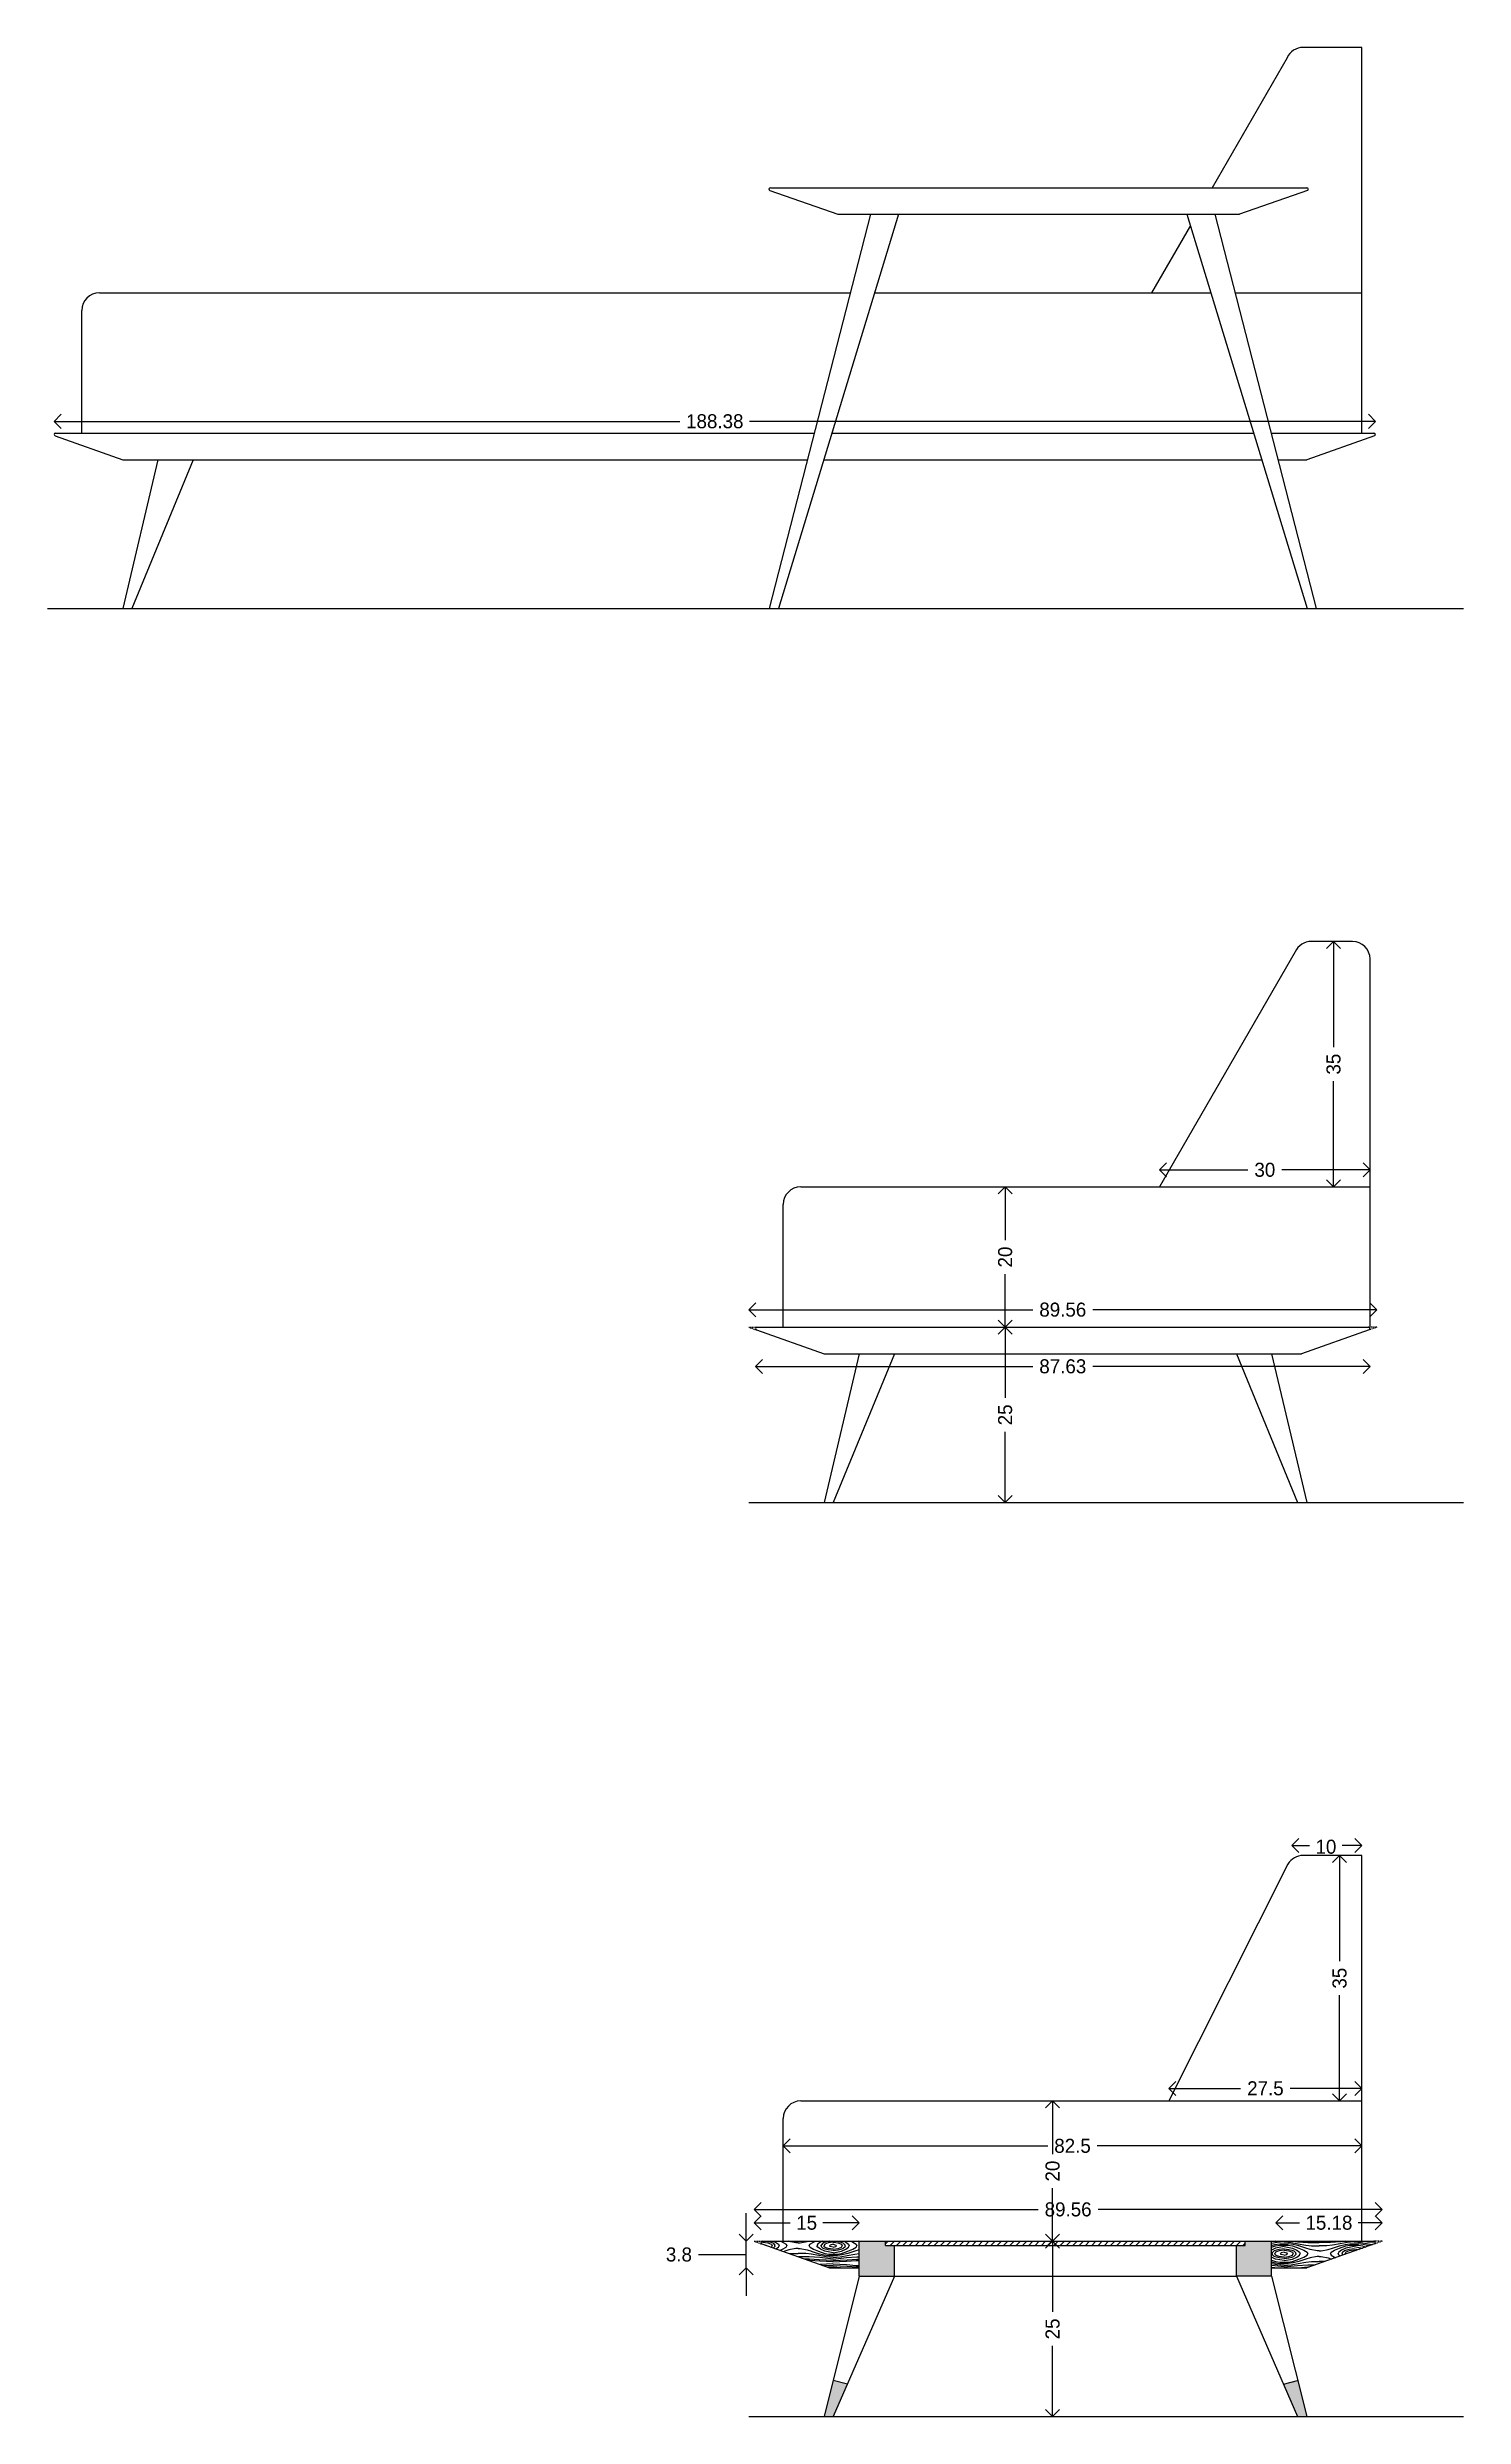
# Model space of a CAD drawing. Header units: metres. Extents: x -16 to 65907, y -5261 to 15511.
# Drawn here: x 65593 to 65794.9, y 5515.7 to 5853.4 of the extents above; entities that cross this region are included whole.
import ezdxf

# ---------------------------------------------------------------- set-up
doc = ezdxf.new("R2010")
doc.units = ezdxf.units.M
doc.header["$PDMODE"] = 67
doc.header["$PDSIZE"] = -5
doc.linetypes.add('DASHED', pattern=[19.05, 12.7, -6.35])
doc.layers.get('0').update_dxf_attribs({"color": 6})
for name, color, linetype in [('BC-GREYCOLOR', 8, 'Continuous'), ('BC-HATCH', 8, 'Continuous'), ('BC-TEXT', 7, 'Continuous')]:
    doc.layers.add(name, color=color, linetype=linetype)
doc.styles.add('BC-1IN10-1', font='FreeSans.ttf', dxfattribs={"height": 2})
doc.dimstyles.new('BC-1IN10-1', dxfattribs={"dimtxt": 2, "dimasz": 2, "dimexe": 0.18, "dimexo": 0.0625, "dimgap": 1, "dimtad": 0, "dimtoh": 1, "dimzin": 12, "dimdsep": 46, "dimtxsty": 'BC-1IN10-1', "dimblk": 'OPEN90', "dimcen": 0.09, "dimse1": 1, "dimse2": 1, "dimclrd": 256, "dimclre": 256, "dimclrt": 7, "dimadec": 0, "dimazin": 0, "dimtfac": 1, "dimtdec": 1, "dimtofl": 0, "dimtmove": 1, "dimatfit": 3, "dimldrblk": 'OPEN90', "dimfxl": 0, "dimtolj": 1, "dimtzin": 0, "dimlwd": -1, "dimarcsym": 0})

msp = doc.modelspace()

# ---------------------------------------------------------------- blocks, each defined once
blk = doc.blocks.new('_OPEN90')
at = {"color": 0, "linetype": 'ByBlock'}
for p, q in [((0, 0), (-1, 0)), ((-0.5, 0.5), (0, 0)), ((0, 0), (-0.5, -0.5))]:
    blk.add_line(p, q, dxfattribs=at)
blk = doc.blocks.new('*D2595')
at = {"layer": 'BC-TEXT'}
for p, q in [((65695.75, 5543.29), (65698.92, 5543.29)), ((65706.75, 5543.29), (65703.58, 5543.29))]:
    blk.add_line(p, q, dxfattribs=at)
at = {"layer": 'Defpoints', "color": 0}
for p in [(65708.75, 5543.29), (65693.75, 5540.66), (65708.75, 5540.66)]:
    blk.add_point(p, dxfattribs=at)
at = {"layer": 'BC-TEXT', "xscale": 2, "yscale": 2, "zscale": 2, "rotation": 180}
blk.add_blockref('_OPEN90', (65693.75, 5543.29), dxfattribs=at)
at = {"layer": 'BC-TEXT', "xscale": 2, "yscale": 2, "zscale": 2}
blk.add_blockref('_OPEN90', (65708.75, 5543.29), dxfattribs=at)
at = {"layer": 'BC-TEXT', "color": 7, "insert": (65701.25, 5543.29), "char_height": 2, "attachment_point": 5, "style": 'BC-1IN10-1'}
blk.add_mtext('\\A1;15', dxfattribs=at)
blk = doc.blocks.new('*D2596')
at = {"layer": 'BC-TEXT'}
for p, q in [((65692.61, 5542.66), (65692.61, 5544.66)), ((65692.61, 5536.86), (65692.61, 5540.66)), ((65685.81, 5538.76), (65687.81, 5538.76)), ((65687.81, 5538.76), (65692.61, 5538.76)), ((65692.61, 5534.86), (65692.61, 5532.86))]:
    blk.add_line(p, q, dxfattribs=at)
at = {"layer": 'Defpoints', "color": 0}
for p in [(65692.61, 5540.66), (65708.75, 5540.66), (65708.75, 5536.86)]:
    blk.add_point(p, dxfattribs=at)
at = {"layer": 'BC-TEXT', "xscale": 2, "yscale": 2, "zscale": 2}
for p, rotation in [((65692.61, 5540.66), 270), ((65692.61, 5536.86), 90)]:
    blk.add_blockref('_OPEN90', p, dxfattribs=dict(at, rotation=rotation))
at = {"layer": 'BC-TEXT', "color": 7, "insert": (65683.04, 5538.76), "char_height": 2, "attachment_point": 5, "style": 'BC-1IN10-1'}
blk.add_mtext('\\A1;3.8', dxfattribs=at)
blk = doc.blocks.new('*D2597')
at = {"layer": 'BC-TEXT'}
for p, q in [((65736.32, 5538.66), (65736.32, 5530.58)), ((65736.32, 5517.66), (65736.32, 5525.74))]:
    blk.add_line(p, q, dxfattribs=at)
at = {"layer": 'Defpoints', "color": 0}
for p in [(65738.53, 5540.66), (65736.32, 5515.66), (65738.53, 5515.66)]:
    blk.add_point(p, dxfattribs=at)
at = {"layer": 'BC-TEXT', "xscale": 2, "yscale": 2, "zscale": 2}
for p, rotation in [((65736.32, 5540.66), 90), ((65736.32, 5515.66), 270)]:
    blk.add_blockref('_OPEN90', p, dxfattribs=dict(at, rotation=rotation))
at = {"layer": 'BC-TEXT', "color": 7, "insert": (65736.32, 5528.16), "char_height": 2, "attachment_point": 5, "rotation": 90, "style": 'BC-1IN10-1'}
blk.add_mtext('\\A1;25', dxfattribs=at)
blk = doc.blocks.new('*D2598')
at = {"layer": 'BC-TEXT'}
for p, q in [((65736.32, 5558.66), (65736.32, 5553.07)), ((65736.32, 5542.66), (65736.32, 5548.25))]:
    blk.add_line(p, q, dxfattribs=at)
at = {"layer": 'Defpoints', "color": 0}
for p in [(65736.32, 5560.66), (65736.32, 5560.66), (65736.32, 5540.66)]:
    blk.add_point(p, dxfattribs=at)
at = {"layer": 'BC-TEXT', "xscale": 2, "yscale": 2, "zscale": 2}
for p, rotation in [((65736.32, 5560.66), 90), ((65736.32, 5540.66), 270)]:
    blk.add_blockref('_OPEN90', p, dxfattribs=dict(at, rotation=rotation))
at = {"layer": 'BC-TEXT', "color": 7, "insert": (65736.32, 5550.66), "char_height": 2, "attachment_point": 5, "rotation": 90, "style": 'BC-1IN10-1'}
blk.add_mtext('\\A1;20', dxfattribs=at)
blk = doc.blocks.new('*D2599')
at = {"layer": 'BC-TEXT'}
for p, q in [((65699.91, 5554.25), (65735.63, 5554.25)), ((65778.41, 5554.25), (65742.68, 5554.25))]:
    blk.add_line(p, q, dxfattribs=at)
at = {"layer": 'Defpoints', "color": 0}
for p in [(65697.91, 5554.25), (65697.91, 5549.41), (65780.41, 5549.41)]:
    blk.add_point(p, dxfattribs=at)
at = {"layer": 'BC-TEXT', "xscale": 2, "yscale": 2, "zscale": 2, "rotation": 180}
blk.add_blockref('_OPEN90', (65697.91, 5554.25), dxfattribs=at)
at = {"layer": 'BC-TEXT', "xscale": 2, "yscale": 2, "zscale": 2}
blk.add_blockref('_OPEN90', (65780.41, 5554.25), dxfattribs=at)
at = {"layer": 'BC-TEXT', "color": 7, "insert": (65739.16, 5554.25), "char_height": 2, "attachment_point": 5, "style": 'BC-1IN10-1'}
blk.add_mtext('\\A1;82.5', dxfattribs=at)
blk = doc.blocks.new('*D2600')
at = {"layer": 'BC-TEXT'}
for p, q in [((65754.91, 5562.45), (65763.13, 5562.45)), ((65778.41, 5562.45), (65770.18, 5562.45))]:
    blk.add_line(p, q, dxfattribs=at)
at = {"layer": 'Defpoints', "color": 0}
for p in [(65752.91, 5560.66), (65780.41, 5562.45), (65780.41, 5560.66)]:
    blk.add_point(p, dxfattribs=at)
at = {"layer": 'BC-TEXT', "xscale": 2, "yscale": 2, "zscale": 2, "rotation": 180}
blk.add_blockref('_OPEN90', (65752.91, 5562.45), dxfattribs=at)
at = {"layer": 'BC-TEXT', "xscale": 2, "yscale": 2, "zscale": 2}
blk.add_blockref('_OPEN90', (65780.41, 5562.45), dxfattribs=at)
at = {"layer": 'BC-TEXT', "color": 7, "insert": (65766.66, 5562.45), "char_height": 2, "attachment_point": 5, "style": 'BC-1IN10-1'}
blk.add_mtext('\\A1;27.5', dxfattribs=at)
blk = doc.blocks.new('*D2601')
at = {"layer": 'BC-TEXT'}
for p, q in [((65777.24, 5593.66), (65777.24, 5580.58)), ((65777.24, 5562.66), (65777.24, 5575.74))]:
    blk.add_line(p, q, dxfattribs=at)
at = {"layer": 'Defpoints', "color": 0}
for p in [(65780.41, 5595.66), (65777.24, 5560.66), (65780.41, 5560.66)]:
    blk.add_point(p, dxfattribs=at)
at = {"layer": 'BC-TEXT', "xscale": 2, "yscale": 2, "zscale": 2}
for p, rotation in [((65777.24, 5595.66), 90), ((65777.24, 5560.66), 270)]:
    blk.add_blockref('_OPEN90', p, dxfattribs=dict(at, rotation=rotation))
at = {"layer": 'BC-TEXT', "color": 7, "insert": (65777.24, 5578.16), "char_height": 2, "attachment_point": 5, "rotation": 90, "style": 'BC-1IN10-1'}
blk.add_mtext('\\A1;35', dxfattribs=at)
blk = doc.blocks.new('*D2602')
at = {"layer": 'BC-TEXT'}
for p, q in [((65772.41, 5597.07), (65772.97, 5597.07)), ((65778.41, 5597.07), (65777.61, 5597.07))]:
    blk.add_line(p, q, dxfattribs=at)
at = {"layer": 'Defpoints', "color": 0}
for p in [(65780.41, 5597.07), (65770.41, 5595.66), (65780.41, 5595.66)]:
    blk.add_point(p, dxfattribs=at)
at = {"layer": 'BC-TEXT', "xscale": 2, "yscale": 2, "zscale": 2, "rotation": 180}
blk.add_blockref('_OPEN90', (65770.41, 5597.07), dxfattribs=at)
at = {"layer": 'BC-TEXT', "xscale": 2, "yscale": 2, "zscale": 2}
blk.add_blockref('_OPEN90', (65780.41, 5597.07), dxfattribs=at)
at = {"layer": 'BC-TEXT', "color": 7, "insert": (65775.29, 5596.89), "char_height": 2, "attachment_point": 5, "style": 'BC-1IN10-1'}
blk.add_mtext('\\A1;10', dxfattribs=at)
blk = doc.blocks.new('*D2603')
at = {"layer": 'BC-TEXT'}
for p, q in [((65770.13, 5543.29), (65771.52, 5543.29)), ((65781.31, 5543.29), (65779.91, 5543.29))]:
    blk.add_line(p, q, dxfattribs=at)
at = {"layer": 'Defpoints', "color": 0}
for p in [(65768.13, 5543.29), (65768.13, 5540.66), (65783.31, 5540.66)]:
    blk.add_point(p, dxfattribs=at)
at = {"layer": 'BC-TEXT', "xscale": 2, "yscale": 2, "zscale": 2}
for p, rotation in [((65768.13, 5543.29), 180.0000000001544), ((65783.31, 5543.29), 1.54464360419122e-10)]:
    blk.add_blockref('_OPEN90', p, dxfattribs=dict(at, rotation=rotation))
at = {"layer": 'BC-TEXT', "color": 7, "insert": (65775.72, 5543.29), "char_height": 2, "attachment_point": 5, "style": 'BC-1IN10-1'}
blk.add_mtext('\\A1;15.18', dxfattribs=at)
blk = doc.blocks.new('*D2604')
at = {"layer": 'BC-TEXT'}
for p, q in [((65695.75, 5545.19), (65734.25, 5545.19)), ((65781.31, 5545.19), (65742.81, 5545.19))]:
    blk.add_line(p, q, dxfattribs=at)
at = {"layer": 'Defpoints', "color": 0}
for p in [(65693.75, 5545.19), (65693.75, 5540.66), (65783.31, 5540.66)]:
    blk.add_point(p, dxfattribs=at)
at = {"layer": 'BC-TEXT', "xscale": 2, "yscale": 2, "zscale": 2, "rotation": 180}
blk.add_blockref('_OPEN90', (65693.75, 5545.19), dxfattribs=at)
at = {"layer": 'BC-TEXT', "xscale": 2, "yscale": 2, "zscale": 2}
blk.add_blockref('_OPEN90', (65783.31, 5545.19), dxfattribs=at)
at = {"layer": 'BC-TEXT', "color": 7, "insert": (65738.53, 5545.19), "char_height": 2, "attachment_point": 5, "style": 'BC-1IN10-1'}
blk.add_mtext('\\A1;89.56', dxfattribs=at)
blk = doc.blocks.new('*D2605')
at = {"layer": 'BC-TEXT'}
for p, q in [((65694.99, 5673.46), (65733.49, 5673.46)), ((65780.55, 5673.46), (65742.05, 5673.46))]:
    blk.add_line(p, q, dxfattribs=at)
at = {"layer": 'Defpoints', "color": 0}
for p in [(65782.55, 5673.46), (65692.99, 5670.97), (65782.55, 5670.97)]:
    blk.add_point(p, dxfattribs=at)
at = {"layer": 'BC-TEXT', "xscale": 2, "yscale": 2, "zscale": 2, "rotation": 180}
blk.add_blockref('_OPEN90', (65692.99, 5673.46), dxfattribs=at)
at = {"layer": 'BC-TEXT', "xscale": 2, "yscale": 2, "zscale": 2}
blk.add_blockref('_OPEN90', (65782.55, 5673.46), dxfattribs=at)
at = {"layer": 'BC-TEXT', "color": 7, "insert": (65737.77, 5673.46), "char_height": 2, "attachment_point": 5, "style": 'BC-1IN10-1'}
blk.add_mtext('\\A1;89.56', dxfattribs=at)
blk = doc.blocks.new('*D2606')
at = {"layer": 'BC-TEXT'}
for p, q in [((65729.56, 5668.97), (65729.56, 5660.89)), ((65729.56, 5647.97), (65729.56, 5656.05))]:
    blk.add_line(p, q, dxfattribs=at)
at = {"layer": 'Defpoints', "color": 0}
for p in [(65737.77, 5670.97), (65729.56, 5645.97), (65737.77, 5645.97)]:
    blk.add_point(p, dxfattribs=at)
at = {"layer": 'BC-TEXT', "xscale": 2, "yscale": 2, "zscale": 2}
for p, rotation in [((65729.56, 5670.97), 90), ((65729.56, 5645.97), 270)]:
    blk.add_blockref('_OPEN90', p, dxfattribs=dict(at, rotation=rotation))
at = {"layer": 'BC-TEXT', "color": 7, "insert": (65729.56, 5658.47), "char_height": 2, "attachment_point": 5, "rotation": 90, "style": 'BC-1IN10-1'}
blk.add_mtext('\\A1;25', dxfattribs=at)
blk = doc.blocks.new('*D2607')
at = {"layer": 'BC-TEXT'}
for p, q in [((65695.96, 5665.38), (65733.49, 5665.38)), ((65779.58, 5665.38), (65742.04, 5665.38))]:
    blk.add_line(p, q, dxfattribs=at)
at = {"layer": 'Defpoints', "color": 0}
for p in [(65693.96, 5670.77), (65781.58, 5670.77), (65781.58, 5665.38)]:
    blk.add_point(p, dxfattribs=at)
at = {"layer": 'BC-TEXT', "xscale": 2, "yscale": 2, "zscale": 2, "rotation": 180}
blk.add_blockref('_OPEN90', (65693.96, 5665.38), dxfattribs=at)
at = {"layer": 'BC-TEXT', "xscale": 2, "yscale": 2, "zscale": 2}
blk.add_blockref('_OPEN90', (65781.58, 5665.38), dxfattribs=at)
at = {"layer": 'BC-TEXT', "color": 7, "insert": (65737.77, 5665.38), "char_height": 2, "attachment_point": 5, "style": 'BC-1IN10-1'}
blk.add_mtext('\\A1;87.63', dxfattribs=at)
blk = doc.blocks.new('*D2608')
at = {"layer": 'BC-TEXT'}
for p, q in [((65729.56, 5688.97), (65729.56, 5683.38)), ((65729.56, 5672.97), (65729.56, 5678.55))]:
    blk.add_line(p, q, dxfattribs=at)
at = {"layer": 'Defpoints', "color": 0}
for p in [(65729.56, 5690.97), (65737.77, 5690.97), (65737.77, 5670.97)]:
    blk.add_point(p, dxfattribs=at)
at = {"layer": 'BC-TEXT', "xscale": 2, "yscale": 2, "zscale": 2}
for p, rotation in [((65729.56, 5690.97), 90), ((65729.56, 5670.97), 270)]:
    blk.add_blockref('_OPEN90', p, dxfattribs=dict(at, rotation=rotation))
at = {"layer": 'BC-TEXT', "color": 7, "insert": (65729.56, 5680.97), "char_height": 2, "attachment_point": 5, "rotation": 90, "style": 'BC-1IN10-1'}
blk.add_mtext('\\A1;20', dxfattribs=at)
blk = doc.blocks.new('*D2609')
at = {"layer": 'BC-TEXT'}
for p, q in [((65595.96, 5800.11), (65683.19, 5800.11)), ((65780.34, 5800.11), (65693.11, 5800.11))]:
    blk.add_line(p, q, dxfattribs=at)
at = {"layer": 'Defpoints', "color": 0}
for p in [(65782.34, 5800.11), (65593.96, 5798.25), (65782.34, 5798.25)]:
    blk.add_point(p, dxfattribs=at)
at = {"layer": 'BC-TEXT', "xscale": 2, "yscale": 2, "zscale": 2, "rotation": 180}
blk.add_blockref('_OPEN90', (65593.96, 5800.11), dxfattribs=at)
at = {"layer": 'BC-TEXT', "xscale": 2, "yscale": 2, "zscale": 2}
blk.add_blockref('_OPEN90', (65782.34, 5800.11), dxfattribs=at)
at = {"layer": 'BC-TEXT', "color": 7, "insert": (65688.15, 5800.11), "char_height": 2, "attachment_point": 5, "style": 'BC-1IN10-1'}
blk.add_mtext('\\A1;188.38', dxfattribs=at)
blk = doc.blocks.new('*D2610')
at = {"layer": 'BC-TEXT'}
for p, q in [((65776.38, 5723.97), (65776.38, 5710.89)), ((65776.38, 5692.97), (65776.38, 5706.04))]:
    blk.add_line(p, q, dxfattribs=at)
at = {"layer": 'Defpoints', "color": 0}
for p in [(65776.14, 5725.97), (65776.14, 5690.97), (65776.38, 5690.97)]:
    blk.add_point(p, dxfattribs=at)
at = {"layer": 'BC-TEXT', "xscale": 2, "yscale": 2, "zscale": 2}
for p, rotation in [((65776.38, 5725.97), 90), ((65776.38, 5690.97), 270)]:
    blk.add_blockref('_OPEN90', p, dxfattribs=dict(at, rotation=rotation))
at = {"layer": 'BC-TEXT', "color": 7, "insert": (65776.38, 5708.47), "char_height": 2, "attachment_point": 5, "rotation": 90, "style": 'BC-1IN10-1'}
blk.add_mtext('\\A1;35', dxfattribs=at)
blk = doc.blocks.new('*D2611')
at = {"layer": 'BC-TEXT'}
for p, q in [((65753.58, 5693.4), (65764.16, 5693.4)), ((65779.58, 5693.4), (65768.99, 5693.4))]:
    blk.add_line(p, q, dxfattribs=at)
at = {"layer": 'Defpoints', "color": 0}
for p in [(65781.58, 5693.4), (65751.58, 5690.97), (65781.58, 5690.97)]:
    blk.add_point(p, dxfattribs=at)
at = {"layer": 'BC-TEXT', "xscale": 2, "yscale": 2, "zscale": 2, "rotation": 180}
blk.add_blockref('_OPEN90', (65751.58, 5693.4), dxfattribs=at)
at = {"layer": 'BC-TEXT', "xscale": 2, "yscale": 2, "zscale": 2}
blk.add_blockref('_OPEN90', (65781.58, 5693.4), dxfattribs=at)
at = {"layer": 'BC-TEXT', "color": 7, "insert": (65766.58, 5693.4), "char_height": 2, "attachment_point": 5, "style": 'BC-1IN10-1'}
blk.add_mtext('\\A1;30', dxfattribs=at)

# ---------------------------------------------------------------- dimensions: what is measured, and where the dimension line sits
at = {"layer": 'BC-TEXT'}
for base, p1, p2, picture, middle in [((65782.339, 5800.115), (65593.959, 5798.255), (65782.339, 5798.255), '*D2609', (65688.149, 5800.115)), ((65781.579, 5693.399), (65751.579, 5690.966), (65781.579, 5690.966), '*D2611', (65766.579, 5693.399)), ((65782.549, 5673.459), (65692.989, 5670.966), (65782.549, 5670.966), '*D2605', (65737.769, 5673.459)), ((65781.582, 5665.379), (65693.956, 5670.766), (65781.582, 5670.766), '*D2607', (65737.769, 5665.379)), ((65780.406, 5562.449), (65752.906, 5560.658), (65780.406, 5560.658), '*D2600', (65766.656, 5562.449)), ((65697.906, 5554.251), (65780.406, 5549.408), (65697.906, 5549.408), '*D2599', (65739.156, 5554.251)), ((65693.749, 5545.189), (65783.309, 5540.658), (65693.749, 5540.658), '*D2604', (65738.529, 5545.189)), ((65708.75375, 5543.28981), (65693.74881, 5540.65836), (65708.75375, 5540.65836), '*D2595', (65701.25128, 5543.28981))]:
    dim = msp.add_linear_dim(base=base, p1=p1, p2=p2, dimstyle='BC-1IN10-1', dxfattribs=at)
    dim.commit()
    dim.dimension.update_dxf_attribs({"geometry": picture, "text_midpoint": middle})
for base, p1, p2, angle, picture, middle in [((65776.382, 5690.966), (65776.142, 5725.966), (65776.142, 5690.966), 90, '*D2610', (65776.382, 5708.466)), ((65729.557, 5690.966), (65737.769, 5670.966), (65737.769, 5690.966), 90, '*D2608', (65729.557, 5680.966)), ((65729.557, 5645.966), (65737.769, 5670.966), (65737.769, 5645.966), 90, '*D2606', (65729.557, 5658.466)), ((65777.238, 5560.658), (65780.406, 5595.658), (65780.406, 5560.658), 90, '*D2601', (65777.238, 5578.158)), ((65736.318, 5560.658), (65736.318, 5540.658), (65736.318, 5560.658), 90, '*D2598', (65736.318, 5550.658)), ((65692.611, 5540.658), (65708.754, 5536.858), (65708.754, 5540.658), 90, '*D2596', (65684.805, 5538.758)), ((65768.128, 5543.29), (65783.309, 5540.658), (65768.128, 5540.658), 180, '*D2603', (65775.719, 5543.29)), ((65736.318, 5515.658), (65738.529, 5540.658), (65738.529, 5515.658), 90, '*D2597', (65736.318, 5528.158))]:
    dim = msp.add_linear_dim(base=base, p1=p1, p2=p2, angle=angle, dimstyle='BC-1IN10-1', dxfattribs=at)
    dim.commit()
    dim.dimension.update_dxf_attribs({"geometry": picture, "text_midpoint": middle})
dim = msp.add_linear_dim(base=(65780.406, 5597.074), p1=(65770.407, 5595.658), p2=(65780.406, 5595.658), dimstyle='BC-1IN10-1', dxfattribs=at)
dim.commit()
dim.dimension.update_dxf_attribs({"geometry": '*D2602', "text_midpoint": (65775.292, 5596.895), "dimtype": 160})

# ---------------------------------------------------------------- hatches: boundary and pattern name
at = {"layer": 'BC-HATCH'}
h = msp.add_hatch(dxfattribs=at)
h.set_pattern_fill('WOOD-F4', color=256, scale=10, style=0, pattern_type=2)
h.set_pattern_definition([(30.963757, (7.8, 9.5), (29.999999983, 20.00000004), [0.5830952, -57.726423]), (3.814075, (6.9, 8.3), (139.999993481, 9.999999967), [1.5033296, -148.8296277]), (196.699244, (8.1, 9.2), (-29.999999996, -9.999999984), [1.0440307, -103.3590358]), (10.304846, (7, 8.6), (50.000000021, 9.999999996), [1.118034, -110.6853699]), (349.695154, (7, 1.4), (60.000000006, -9.999999994), [1.118034, -110.6853699]), (163.300756, (8.1, 0.8), (-70.000000022, 19.999999994), [1.0440307, -103.3590358]), (355.914383, (7, 2), (10.000000002, -3.84e-08), [1.4035669, -138.953114]), (356.185925, (6.9, 1.7), (10.000000021, -3.56e-08), [1.5033296, -148.8296277]), (329.036243, (7.8, 0.5), (20.00000002, -10.00000005), [0.5830952, -57.726423]), (349.695154, (7, 6.5), (60.000000006, -9.999999994), [1.118034, -110.6853699]), (163.300756, (8.1, 5.9), (-70.000000022, 19.999999994), [1.0440307, -103.3590358]), (196.699244, (8.1, 4.3), (-29.999999996, -9.999999984), [1.0440307, -103.3590358]), (10.304846, (7, 3.7), (50.000000021, 9.999999996), [1.118034, -110.6853699]), (0, (7.9, 2.3), (0, 10), [2.1, -7.9]), (183.814075, (9.4, 2.8), (-139.999993481, -9.999999967), [1.5033296, -148.8296277]), (4.085617, (6.9, 7.8), (129.999992403, 9.9999999594), [1.4035669, -138.953114]), (4.085617, (7, 8), (129.999992403, 9.9999999594), [1.4035669, -138.953114]), (355.914383, (6.9, 7.3), (10.000000002, -3.84e-08), [1.4035669, -138.953114]), (355.914383, (7, 7.1), (10.000000002, -3.84e-08), [1.4035669, -138.953114]), (356.185925, (6.9, 6.8), (10.000000021, -3.56e-08), [1.5033296, -148.8296277]), (329.036243, (7.8, 5.6), (20.00000002, -10.00000005), [0.5830952, -57.726423]), (355.914383, (6.9, 2.2), (10.000000002, -3.84e-08), [1.4035669, -138.953114]), (355.914383, (7, 2), (10.000000002, -3.84e-08), [1.4035669, -138.953114]), (30.963757, (7.8, 4.6), (29.999999983, 20.00000004), [0.5830952, -57.726423]), (3.814075, (6.9, 3.4), (139.999993481, 9.999999967), [1.5033296, -148.8296277]), (4.085617, (7, 3.1), (129.999992403, 9.9999999594), [1.4035669, -138.953114]), (4.085617, (6.9, 2.9), (129.999992403, 9.9999999594), [1.4035669, -138.953114]), (0, (4.4, 8.6), (0, 10), [1.2, -8.8]), (351.869898, (3.7, 8.7), (9.999999955, 5e-09), [0.7071068, -70.0035744]), (345.963757, (2.9, 8.9), (9.99999999, 3e-08), [0.8246211, -40.4064365]), (343.300756, (1.9, 9.2), (70.000000022, -19.999999994), [1.0440307, -103.3590358]), (341.565051, (1.3, 9.4), (10.00000003, 7e-10), [0.6324555, -30.9903208]), (348.690068, (0.3, 9.6), (10.00000003, 2.4e-08), [1.0198039, -49.9703933]), (0, (2e-06, 9.6), (0, 10), [0.3, -9.7]), (180, (1.1, 8.9), (-1e-15, -10), [1.1, -8.9]), (172.874984, (1.9, 8.8), (-10.000000027, -1.1e-08), [0.8062258, -79.8163556]), (169.695154, (3, 8.6), (-60.000000006, 9.999999994), [1.118034, -110.6853699]), (168.690068, (4, 8.4), (-10.00000003, -2.4e-08), [1.0198039, -49.9703933]), (174.289407, (5, 8.3), (-9.999999999, -3.4e-08), [1.0049876, -99.493771]), (180, (1.6, 8.4), (-1e-15, -10), [1.6, -8.4]), (176.185925, (3.1, 8.3), (-10.000000021, 3.56e-08), [1.5033296, -148.8296277]), (173.990994, (5, 8.1), (-99.9999999636, 9.9999999933), [1.9104973, -189.1392331]), (0, (4.4, 8.8), (0, 10), [1.2, -8.8]), (350.537678, (3.8, 8.9), (9.99999995, -3e-08), [0.6082763, -60.2193503]), (341.565051, (2.9, 9.2), (10.00000003, 7e-10), [0.9486833, -30.674093]), (336.801409, (2.2, 9.5), (50.00000004, -20.000000002), [0.7615773, -75.3961523]), (329.036243, (1.7, 9.8), (20.00000002, -10.00000005), [0.5830952, -57.726423]), (296.565051, (1.6, 10), (9.99999998, -10.00000018), [0.2236068, -22.1370731]), (116.565051, (2.8, 9.8), (-9.99999998, 10.00000018), [0.2236068, -22.1370731]), (143.130102, (3.2, 9.5), (-29.999999996, 20.000000025), [0.5, -49.4999996]), (153.434949, (3.8, 9.2), (-9.99999997, 1e-08), [0.6708204, -21.6898595]), (170.537678, (5, 9), (-9.99999995, 3e-08), [1.2165525, -59.6110741]), (135, (4.6, 9.9), (-10, 6e-16), [0.1414214, -14.0007142]), (165.963757, (5, 9.8), (-9.99999999, -3e-08), [0.4123106, -40.818747]), (116.565051, (3.8, 9.8), (-9.99999998, 10.00000018), [0.2236068, -22.1370731]), (158.198591, (4.3, 9.6), (-29.99999999, 10.00000001), [0.5385165, -53.3131327]), (171.869898, (5, 9.5), (-9.999999955, -5e-09), [0.7071068, -70.0035744]), (135, (3.6, 9.6), (-10, 6e-16), [0.4242641, -13.7178715]), (161.565051, (3.9, 9.5), (-10.00000003, -7e-10), [0.3162278, -31.3065485]), (165.963757, (4.3, 9.4), (-9.99999999, -3e-08), [0.4123106, -40.818747]), (171.869898, (5, 9.3), (-9.999999955, -5e-09), [0.7071068, -70.0035744]), (63.434949, (7.2, 9.8), (1e-08, 9.99999997), [0.2236068, -22.1370731]), (36.869898, (6.8, 9.5), (10, 9.99999998), [0.5, -49.4999996]), (26.565051, (6.2, 9.2), (10.00000018, 9.99999998), [0.6708204, -21.6898595]), (9.462322, (5, 9), (50.000001365, 9.999999966), [1.2165525, -59.6110741]), (45, (5.4, 9.9), (6e-16, 10), [0.1414214, -14.0007142]), (14.036243, (5, 9.8), (30.0000014, 10.00000003), [0.4123106, -40.818747]), (45, (6.4, 9.6), (6e-16, 10), [0.4242641, -13.7178715]), (18.434949, (6.1, 9.5), (19.99999965, 10), [0.3162278, -31.3065485]), (14.036243, (5.7, 9.4), (30.0000014, 10.00000003), [0.4123106, -40.818747]), (8.130102, (5, 9.3), (60.000003058, 9.999999994), [0.7071068, -70.0035744]), (63.434949, (6.2, 9.8), (1e-08, 9.99999997), [0.2236068, -22.1370731]), (21.801409, (5.7, 9.6), (20.00000002, 10.00000004), [0.5385165, -53.3131327]), (8.130102, (5, 9.5), (60.000003058, 9.999999994), [0.7071068, -70.0035744]), (23.198591, (7.1, 9.2), (20.000000018, 9.999999965), [0.7615773, -75.3961523]), (18.434949, (6.2, 8.9), (19.99999965, 10), [0.9486833, -30.674093]), (9.462322, (5.6, 8.8), (50.000001365, 9.999999966), [0.6082763, -60.2193503]), (188.130102, (6.3, 8.7), (-60.000003058, -9.999999994), [0.7071068, -70.0035744]), (194.036243, (7.1, 8.9), (-30.0000014, -10.00000003), [0.8246211, -40.4064365]), (6.009006, (5, 8.1), (89.999999987, 10.0000000435), [1.9104973, -189.1392331]), (11.309932, (6, 8.4), (40.00000217, 10.000000035), [1.0198039, -49.9703933]), (5.710593, (5, 8.3), (90.000002402, 10.000000032), [1.0049876, -99.493771]), (270, (3.3, 10), (10, -2e-15), [0.1000002, -9.8999998]), (270, (6.7, 10), (10, -2e-15), [0.1000002, -9.8999998]), (354.289407, (5, 1.7), (9.999999999, 3.4e-08), [1.0049876, -99.493771]), (348.690068, (6, 1.6), (10.00000003, 2.4e-08), [1.0198039, -49.9703933]), (353.990994, (5, 1.9), (99.9999999636, -9.9999999933), [1.9104973, -189.1392331]), (165.963757, (7.1, 1.1), (-9.99999999, -3e-08), [0.8246211, -40.4064365]), (171.869898, (6.3, 1.3), (-9.999999955, -5e-09), [0.7071068, -70.0035744]), (350.537678, (5.6, 1.2), (9.99999995, -3e-08), [0.6082763, -60.2193503]), (341.565051, (6.2, 1.1), (10.00000003, 7e-10), [0.9486833, -30.674093]), (336.801409, (7.1, 0.8), (50.00000004, -20.000000002), [0.7615773, -75.3961523]), (351.869898, (5, 0.5), (9.999999955, 5e-09), [0.7071068, -70.0035744]), (338.198591, (5.7, 0.4), (29.99999999, -10.00000001), [0.5385165, -53.3131327]), (296.565051, (6.2, 0.2), (9.99999998, -10.00000018), [0.2236068, -22.1370731]), (351.869898, (5, 0.7), (9.999999955, 5e-09), [0.7071068, -70.0035744]), (345.963757, (5.7, 0.6), (9.99999999, 3e-08), [0.4123106, -40.818747]), (341.565051, (6.1, 0.5), (10.00000003, 7e-10), [0.3162278, -31.3065485]), (315, (6.4, 0.4), (10, -3e-15), [0.4242641, -13.7178715]), (345.963757, (5, 0.2), (9.99999999, 3e-08), [0.4123106, -40.818747]), (315, (5.4, 0.1), (10, -3e-15), [0.1414214, -14.0007142]), (350.537678, (5, 1), (9.99999995, -3e-08), [1.2165525, -59.6110741]), (333.434949, (6.2, 0.8), (9.99999997, -1e-08), [0.6708204, -21.6898595]), (323.130102, (6.8, 0.5), (29.999999996, -20.000000025), [0.5, -49.4999996]), (296.565051, (7.2, 0.2), (9.99999998, -10.00000018), [0.2236068, -22.1370731]), (188.130102, (5, 0.7), (-60.000003058, -9.999999994), [0.7071068, -70.0035744]), (194.036243, (4.3, 0.6), (-30.0000014, -10.00000003), [0.4123106, -40.818747]), (198.434949, (3.9, 0.5), (-19.99999965, -10), [0.3162278, -31.3065485]), (225, (3.6, 0.4), (-2e-15, -10), [0.4242641, -13.7178715]), (188.130102, (5, 0.5), (-60.000003058, -9.999999994), [0.7071068, -70.0035744]), (201.801409, (4.3, 0.4), (-20.00000002, -10.00000004), [0.5385165, -53.3131327]), (243.434949, (3.8, 0.2), (-1e-08, -9.99999997), [0.2236068, -22.1370731]), (194.036243, (5, 0.2), (-30.0000014, -10.00000003), [0.4123106, -40.818747]), (225, (4.6, 0.1), (-2e-15, -10), [0.1414214, -14.0007142]), (189.462322, (5, 1), (-50.000001365, -9.999999966), [1.2165525, -59.6110741]), (206.565051, (3.8, 0.8), (-10.00000018, -9.99999998), [0.6708204, -21.6898595]), (216.869898, (3.2, 0.5), (-10, -9.99999998), [0.5, -49.4999996]), (243.434949, (2.8, 0.2), (-1e-08, -9.99999997), [0.2236068, -22.1370731]), (63.434949, (1.6, 3e-07), (1e-08, 9.99999997), [0.2236068, -22.1370731]), (30.963757, (1.7, 0.2), (29.999999983, 20.00000004), [0.5830952, -57.726423]), (23.198591, (2.2, 0.5), (20.000000018, 9.999999965), [0.7615773, -75.3961523]), (18.434949, (2.9, 0.8), (19.99999965, 10), [0.9486833, -30.674093]), (9.462322, (3.8, 1.1), (50.000001365, 9.999999966), [0.6082763, -60.2193503]), (0, (4.4, 1.2), (0, 10), [1.2, -8.8]), (184.085617, (3, 2), (-129.999992403, -9.9999999594), [1.4035669, -138.953114]), (180, (1.6, 1.9), (-1e-15, -10), [1.6, -8.4]), (186.009006, (5, 1.9), (-89.999999987, -10.0000000435), [1.9104973, -189.1392331]), (183.814075, (3.1, 1.7), (-139.999993481, -9.999999967), [1.5033296, -148.8296277]), (180, (1.6, 1.6), (-1e-15, -10), [1.6, -8.4]), (185.710593, (5, 1.7), (-90.000002402, -10.000000032), [1.0049876, -99.493771]), (191.309932, (4, 1.6), (-40.00000217, -10.000000035), [1.0198039, -49.9703933]), (190.304846, (3, 1.4), (-50.000000021, -9.999999996), [1.118034, -110.6853699]), (187.125016, (1.9, 1.2), (-70.00000392, -10.00000001), [0.8062258, -79.8163556]), (180, (1.1, 1.1), (-1e-15, -10), [1.1, -8.9]), (0, (2e-06, 0.4), (0, 10), [0.3, -9.7]), (11.309932, (0.3, 0.4), (40.00000217, 10.000000035), [1.0198039, -49.9703933]), (18.434949, (1.3, 0.6), (19.99999965, 10), [0.6324555, -30.9903208]), (16.699244, (1.9, 0.8), (29.999999996, 9.999999984), [1.0440307, -103.3590358]), (14.036243, (2.9, 1.1), (30.0000014, 10.00000003), [0.8246211, -40.4064365]), (8.130102, (3.7, 1.3), (60.000003058, 9.999999994), [0.7071068, -70.0035744]), (0, (4.4, 1.4), (0, 10), [1.2, -8.8]), (90, (3.3, 0), (-10, 6e-16), [0.1000002, -9.8999998]), (90, (6.7, 0), (-10, 6e-16), [0.1000002, -9.8999998]), (182.862405, (5, 2.1), (-190.000015867, -9.999999972), [2.0024984, -198.2473614]), (357.137595, (5, 2.1), (10.0000000077, -3.04e-08), [2.0024984, -198.2473614]), (355.426079, (5.4, 2.5), (129.9999999642, -10.0000000172), [2.5079872, -248.2907511]), (184.573921, (7.9, 2.7), (-119.9999999514, -10.0000000386), [2.5079872, -248.2907511]), (3.012788, (5, 7.7), (179.999968642, 9.9999999807), [1.9026298, -188.3603148]), (2.862405, (5, 7.9), (190.000015867, 9.999999972), [2.0024984, -198.2473614]), (356.987212, (5, 7.4), (10.0000000103, -1.82e-08), [1.9026298, -188.3603148]), (357.137595, (5, 7.2), (10.0000000077, -3.04e-08), [2.0024984, -198.2473614]), (354.289407, (5, 6.8), (9.999999999, 3.4e-08), [1.0049876, -99.493771]), (348.690068, (6, 6.7), (10.00000003, 2.4e-08), [1.0198039, -49.9703933]), (353.990994, (5, 7), (99.9999999636, -9.9999999933), [1.9104973, -189.1392331]), (165.963757, (7.1, 6.2), (-9.99999999, -3e-08), [0.8246211, -40.4064365]), (171.869898, (6.3, 6.4), (-9.999999955, -5e-09), [0.7071068, -70.0035744]), (350.537678, (5.6, 6.3), (9.99999995, -3e-08), [0.6082763, -60.2193503]), (341.565051, (6.2, 6.2), (10.00000003, 7e-10), [0.9486833, -30.674093]), (336.801409, (7.1, 5.9), (50.00000004, -20.000000002), [0.7615773, -75.3961523]), (356.987212, (5, 2.3), (10.0000000103, -1.82e-08), [1.9026298, -188.3603148]), (357.137595, (5, 2.1), (10.0000000077, -3.04e-08), [2.0024984, -198.2473614]), (9.462322, (5.6, 3.9), (50.000001365, 9.999999966), [0.6082763, -60.2193503]), (18.434949, (6.2, 4), (19.99999965, 10), [0.9486833, -30.674093]), (23.198591, (7.1, 4.3), (20.000000018, 9.999999965), [0.7615773, -75.3961523]), (194.036243, (7.1, 4), (-30.0000014, -10.00000003), [0.8246211, -40.4064365]), (188.130102, (6.3, 3.8), (-60.000003058, -9.999999994), [0.7071068, -70.0035744]), (6.009006, (5, 3.2), (89.999999987, 10.0000000435), [1.9104973, -189.1392331]), (5.710593, (5, 3.4), (90.000002402, 10.000000032), [1.0049876, -99.493771]), (11.309932, (6, 3.5), (40.00000217, 10.000000035), [1.0198039, -49.9703933]), (2.862405, (5, 3), (190.000015867, 9.999999972), [2.0024984, -198.2473614]), (3.012788, (5, 2.8), (179.999968642, 9.9999999807), [1.9026298, -188.3603148]), (0, (0, 2.8), (0, 10), [0.6, -9.4]), (356.185925, (0.6, 2.8), (10.000000021, -3.56e-08), [1.5033296, -148.8296277]), (355.426079, (2.1, 2.7), (129.9999999642, -10.0000000172), [2.5079872, -248.2907511]), (4.573921, (2.1, 2.3), (119.9999999514, 10.0000000386), [2.5079872, -248.2907511]), (176.987212, (5, 7.7), (-10.0000000103, 1.82e-08), [1.9026298, -188.3603148]), (175.914383, (3.1, 7.8), (-10.000000002, 3.84e-08), [1.4035669, -138.953114]), (180, (1.7, 7.9), (-1e-15, -10), [1.7, -8.3]), (177.137595, (5, 7.9), (-10.0000000077, 3.04e-08), [2.0024984, -198.2473614]), (175.914383, (3, 8), (-10.000000002, 3.84e-08), [1.4035669, -138.953114]), (180, (1.6, 8.1), (-1e-15, -10), [1.6, -8.4]), (351.869898, (5, 5.6), (9.999999955, 5e-09), [0.7071068, -70.0035744]), (338.198591, (5.7, 5.5), (29.99999999, -10.00000001), [0.5385165, -53.3131327]), (296.565051, (6.2, 5.3), (9.99999998, -10.00000018), [0.2236068, -22.1370731]), (351.869898, (5, 5.8), (9.999999955, 5e-09), [0.7071068, -70.0035744]), (345.963757, (5.7, 5.7), (9.99999999, 3e-08), [0.4123106, -40.818747]), (341.565051, (6.1, 5.6), (10.00000003, 7e-10), [0.3162278, -31.3065485]), (315, (6.4, 5.5), (10, -3e-15), [0.4242641, -13.7178715]), (345.963757, (5, 5.3), (9.99999999, 3e-08), [0.4123106, -40.818747]), (315, (5.4, 5.2), (10, -3e-15), [0.1414214, -14.0007142]), (350.537678, (5, 6.1), (9.99999995, -3e-08), [1.2165525, -59.6110741]), (333.434949, (6.2, 5.9), (9.99999997, -1e-08), [0.6708204, -21.6898595]), (323.130102, (6.8, 5.6), (29.999999996, -20.000000025), [0.5, -49.4999996]), (296.565051, (7.2, 5.3), (9.99999998, -10.00000018), [0.2236068, -22.1370731]), (188.130102, (5, 5.8), (-60.000003058, -9.999999994), [0.7071068, -70.0035744]), (194.036243, (4.3, 5.7), (-30.0000014, -10.00000003), [0.4123106, -40.818747]), (198.434949, (3.9, 5.6), (-19.99999965, -10), [0.3162278, -31.3065485]), (225, (3.6, 5.5), (-2e-15, -10), [0.4242641, -13.7178715]), (188.130102, (5, 5.6), (-60.000003058, -9.999999994), [0.7071068, -70.0035744]), (201.801409, (4.3, 5.5), (-20.00000002, -10.00000004), [0.5385165, -53.3131327]), (243.434949, (3.8, 5.3), (-1e-08, -9.99999997), [0.2236068, -22.1370731]), (194.036243, (5, 5.3), (-30.0000014, -10.00000003), [0.4123106, -40.818747]), (225, (4.6, 5.2), (-2e-15, -10), [0.1414214, -14.0007142]), (189.462322, (5, 6.1), (-50.000001365, -9.999999966), [1.2165525, -59.6110741]), (206.565051, (3.8, 5.9), (-10.00000018, -9.99999998), [0.6708204, -21.6898595]), (216.869898, (3.2, 5.6), (-10, -9.99999998), [0.5, -49.4999996]), (243.434949, (2.8, 5.3), (-1e-08, -9.99999997), [0.2236068, -22.1370731]), (63.434949, (1.6, 5.1), (1e-08, 9.99999997), [0.2236068, -22.1370731]), (30.963757, (1.7, 5.3), (29.999999983, 20.00000004), [0.5830952, -57.726423]), (23.198591, (2.2, 5.6), (20.000000018, 9.999999965), [0.7615773, -75.3961523]), (18.434949, (2.9, 5.9), (19.99999965, 10), [0.9486833, -30.674093]), (9.462322, (3.8, 6.2), (50.000001365, 9.999999966), [0.6082763, -60.2193503]), (0, (4.4, 6.3), (0, 10), [1.2, -8.8]), (183.012788, (5, 7.4), (-179.999968642, -9.9999999807), [1.9026298, -188.3603148]), (184.085617, (3.1, 7.3), (-129.999992403, -9.9999999594), [1.4035669, -138.953114]), (180, (1.7, 7.2), (-1e-15, -10), [1.7, -8.3]), (182.862405, (5, 7.2), (-190.000015867, -9.999999972), [2.0024984, -198.2473614]), (184.085617, (3, 7.1), (-129.999992403, -9.9999999594), [1.4035669, -138.953114]), (180, (1.6, 7), (-1e-15, -10), [1.6, -8.4]), (186.009006, (5, 7), (-89.999999987, -10.0000000435), [1.9104973, -189.1392331]), (183.814075, (3.1, 6.8), (-139.999993481, -9.999999967), [1.5033296, -148.8296277]), (180, (1.6, 6.7), (-1e-15, -10), [1.6, -8.4]), (185.710593, (5, 6.8), (-90.000002402, -10.000000032), [1.0049876, -99.493771]), (191.309932, (4, 6.7), (-40.00000217, -10.000000035), [1.0198039, -49.9703933]), (190.304846, (3, 6.5), (-50.000000021, -9.999999996), [1.118034, -110.6853699]), (187.125016, (1.9, 6.3), (-70.00000392, -10.00000001), [0.8062258, -79.8163556]), (180, (1.1, 6.2), (-1e-15, -10), [1.1, -8.9]), (0, (0, 5.5), (0, 10), [0.3, -9.7]), (11.309932, (0.3, 5.5), (40.00000217, 10.000000035), [1.0198039, -49.9703933]), (18.434949, (1.3, 5.7), (19.99999965, 10), [0.6324555, -30.9903208]), (16.699244, (1.9, 5.9), (29.999999996, 9.999999984), [1.0440307, -103.3590358]), (14.036243, (2.9, 6.2), (30.0000014, 10.00000003), [0.8246211, -40.4064365]), (8.130102, (3.7, 6.4), (60.000003058, 9.999999994), [0.7071068, -70.0035744]), (0, (4.4, 6.5), (0, 10), [1.2, -8.8]), (183.012788, (5, 2.3), (-179.999968642, -9.9999999807), [1.9026298, -188.3603148]), (184.085617, (3.1, 2.2), (-129.999992403, -9.9999999594), [1.4035669, -138.953114]), (180, (1.7, 2.1), (-1e-15, -10), [1.7, -8.3]), (182.862405, (5, 2.1), (-190.000015867, -9.999999972), [2.0024984, -198.2473614]), (184.085617, (3, 2), (-129.999992403, -9.9999999594), [1.4035669, -138.953114]), (180, (1.6, 1.9), (-1e-15, -10), [1.6, -8.4]), (0, (0, 4.7), (0, 10), [0.3, -9.7]), (348.690068, (0.3, 4.7), (10.00000003, 2.4e-08), [1.0198039, -49.9703933]), (341.565051, (1.3, 4.5), (10.00000003, 7e-10), [0.6324555, -30.9903208]), (343.300756, (1.9, 4.3), (70.000000022, -19.999999994), [1.0440307, -103.3590358]), (345.963757, (2.9, 4), (9.99999999, 3e-08), [0.8246211, -40.4064365]), (351.869898, (3.7, 3.8), (9.999999955, 5e-09), [0.7071068, -70.0035744]), (0, (4.4, 3.7), (0, 10), [1.2, -8.8]), (174.289407, (5, 3.4), (-9.999999999, -3.4e-08), [1.0049876, -99.493771]), (168.690068, (4, 3.5), (-10.00000003, -2.4e-08), [1.0198039, -49.9703933]), (169.695154, (3, 3.7), (-60.000000006, 9.999999994), [1.118034, -110.6853699]), (172.874984, (1.9, 3.9), (-10.000000027, -1.1e-08), [0.8062258, -79.8163556]), (180, (1.1, 4), (-1e-15, -10), [1.1, -8.9]), (173.990994, (5, 3.2), (-99.9999999636, 9.9999999933), [1.9104973, -189.1392331]), (176.185925, (3.1, 3.4), (-10.000000021, 3.56e-08), [1.5033296, -148.8296277]), (180, (1.6, 3.5), (-1e-15, -10), [1.6, -8.4]), (177.137595, (5, 3), (-10.0000000077, 3.04e-08), [2.0024984, -198.2473614]), (175.914383, (3, 3.1), (-10.000000002, 3.84e-08), [1.4035669, -138.953114]), (180, (1.6, 3.2), (-1e-15, -10), [1.6, -8.4]), (176.987212, (5, 2.8), (-10.0000000103, 1.82e-08), [1.9026298, -188.3603148]), (175.914383, (3.1, 2.9), (-10.000000002, 3.84e-08), [1.4035669, -138.953114]), (180, (1.7, 3), (-1e-15, -10), [1.7, -8.3]), (296.565051, (1.6, 5.1), (9.99999998, -10.00000018), [0.2236068, -22.1370731]), (329.036243, (1.7, 4.9), (20.00000002, -10.00000005), [0.5830952, -57.726423]), (336.801409, (2.2, 4.6), (50.00000004, -20.000000002), [0.7615773, -75.3961523]), (341.565051, (2.9, 4.3), (10.00000003, 7e-10), [0.9486833, -30.674093]), (350.537678, (3.8, 4), (9.99999995, -3e-08), [0.6082763, -60.2193503]), (0, (4.4, 3.9), (0, 10), [1.2, -8.8]), (170.537678, (5, 4.1), (-9.99999995, 3e-08), [1.2165525, -59.6110741]), (153.434949, (3.8, 4.3), (-9.99999997, 1e-08), [0.6708204, -21.6898595]), (143.130102, (3.2, 4.6), (-29.999999996, 20.000000025), [0.5, -49.4999996]), (116.565051, (2.8, 4.9), (-9.99999998, 10.00000018), [0.2236068, -22.1370731]), (165.963757, (5, 4.9), (-9.99999999, -3e-08), [0.4123106, -40.818747]), (135, (4.6, 5), (-10, 6e-16), [0.1414214, -14.0007142]), (171.869898, (5, 4.6), (-9.999999955, -5e-09), [0.7071068, -70.0035744]), (158.198591, (4.3, 4.7), (-29.99999999, 10.00000001), [0.5385165, -53.3131327]), (116.565051, (3.8, 4.9), (-9.99999998, 10.00000018), [0.2236068, -22.1370731]), (171.869898, (5, 4.4), (-9.999999955, -5e-09), [0.7071068, -70.0035744]), (165.963757, (4.3, 4.5), (-9.99999999, -3e-08), [0.4123106, -40.818747]), (161.565051, (3.9, 4.6), (-10.00000003, -7e-10), [0.3162278, -31.3065485]), (135, (3.6, 4.7), (-10, 6e-16), [0.4242641, -13.7178715]), (90, (3.3, 5), (-10, 6e-16), [0.2, -9.8]), (9.462322, (5, 4.1), (50.000001365, 9.999999966), [1.2165525, -59.6110741]), (26.565051, (6.2, 4.3), (10.00000018, 9.99999998), [0.6708204, -21.6898595]), (36.869898, (6.8, 4.6), (10, 9.99999998), [0.5, -49.4999996]), (63.434949, (7.2, 4.9), (1e-08, 9.99999997), [0.2236068, -22.1370731]), (14.036243, (5, 4.9), (30.0000014, 10.00000003), [0.4123106, -40.818747]), (45, (5.4, 5), (6e-16, 10), [0.1414214, -14.0007142]), (8.130102, (5, 4.4), (60.000003058, 9.999999994), [0.7071068, -70.0035744]), (14.036243, (5.7, 4.5), (30.0000014, 10.00000003), [0.4123106, -40.818747]), (18.434949, (6.1, 4.6), (19.99999965, 10), [0.3162278, -31.3065485]), (45, (6.4, 4.7), (6e-16, 10), [0.4242641, -13.7178715]), (90, (6.7, 5), (-10, 6e-16), [0.2, -9.8]), (8.130102, (5, 4.6), (60.000003058, 9.999999994), [0.7071068, -70.0035744]), (21.801409, (5.7, 4.7), (20.00000002, 10.00000004), [0.5385165, -53.3131327]), (63.434949, (6.2, 4.9), (1e-08, 9.99999997), [0.2236068, -22.1370731]), (0, (0, 2.3), (0, 10), [2.1, -7.9]), (198.434949, (8.7, 9.4), (-19.99999965, -10), [0.6324555, -30.9903208]), (7.125016, (8.1, 8.8), (70.00000392, 10.00000001), [0.8062258, -79.8163556]), (63.434949, (8.3, 9.8), (1e-08, 9.99999997), [0.2236068, -22.1370731]), (191.309932, (9.7, 9.6), (-40.00000217, -10.000000035), [1.0198039, -49.9703933]), (180, (10, 9.6), (-1e-15, -10), [0.3, -9.7]), (0, (8.4, 8.4), (0, 10), [1.6, -8.4]), (0, (8.9, 8.9), (0, 10), [1.1, -8.9]), (0, (8.4, 1.9), (0, 10), [1.6, -8.4]), (0, (8.9, 1.1), (0, 10), [1.1, -8.9]), (0, (8.4, 1.6), (0, 10), [1.6, -8.4]), (180, (10, 0.4), (-1e-15, -10), [0.3, -9.7]), (168.690068, (9.7, 0.4), (-10.00000003, -2.4e-08), [1.0198039, -49.9703933]), (296.565051, (8.3, 0.2), (9.99999998, -10.00000018), [0.2236068, -22.1370731]), (352.874984, (8.1, 1.2), (10.000000027, 1.1e-08), [0.8062258, -79.8163556]), (161.565051, (8.7, 0.6), (-10.00000003, -7e-10), [0.6324555, -30.9903208]), (180, (10, 2.8), (-1e-15, -10), [0.6, -9.4]), (0, (8.3, 7.9), (0, 10), [1.7, -8.3]), (0, (8.4, 8.1), (0, 10), [1.6, -8.4]), (0, (8.3, 7.2), (0, 10), [1.7, -8.3]), (0, (8.4, 7), (0, 10), [1.6, -8.4]), (0, (8.9, 6.2), (0, 10), [1.1, -8.9]), (0, (8.4, 6.7), (0, 10), [1.6, -8.4]), (180, (10, 5.5), (-1e-15, -10), [0.3, -9.7]), (168.690068, (9.7, 5.5), (-10.00000003, -2.4e-08), [1.0198039, -49.9703933]), (296.565051, (8.3, 5.3), (9.99999998, -10.00000018), [0.2236068, -22.1370731]), (0, (8.3, 2.1), (0, 10), [1.7, -8.3]), (0, (8.4, 1.9), (0, 10), [1.6, -8.4]), (63.434949, (8.3, 4.9), (1e-08, 9.99999997), [0.2236068, -22.1370731]), (180, (10, 4.7), (-1e-15, -10), [0.3, -9.7]), (191.309932, (9.7, 4.7), (-40.00000217, -10.000000035), [1.0198039, -49.9703933]), (0, (8.4, 3.5), (0, 10), [1.6, -8.4]), (0, (8.9, 4), (0, 10), [1.1, -8.9]), (0, (8.4, 3.2), (0, 10), [1.6, -8.4]), (0, (8.3, 3), (0, 10), [1.7, -8.3]), (352.874984, (8.1, 6.3), (10.000000027, 1.1e-08), [0.8062258, -79.8163556]), (161.565051, (8.7, 5.7), (-10.00000003, -7e-10), [0.6324555, -30.9903208]), (198.434949, (8.7, 4.5), (-19.99999965, -10), [0.6324555, -30.9903208]), (7.125016, (8.1, 3.9), (70.00000392, 10.00000001), [0.8062258, -79.8163556])])
h.paths.add_polyline_path([(65708.754, 5536.858), (65708.754, 5540.658), (65694.916, 5540.658, 0.8432503), (65694.85, 5540.27), (65704.514, 5536.858)])
h = msp.add_hatch(dxfattribs=at)
h.set_pattern_fill('WOOD-F4', color=256, scale=10, style=0, pattern_type=2)
h.set_pattern_definition([(30.964, (65745.9491, 5547.6584), (30, 20), [0.5831, -57.7264]), (3.814, (65745.04914, 5546.45836), (139.999993, 10), [1.50333, -148.82963]), (196.6992, (65746.2491, 5547.3584), (-30, -10), [1.044, -103.35904]), (10.3048, (65745.1491, 5546.7584), (50, 10), [1.11803, -110.6854]), (349.6952, (65745.1491, 5539.5584), (60, -10), [1.11803, -110.6854]), (163.3008, (65746.2491, 5538.9584), (-70, 20), [1.044, -103.35904]), (355.9144, (65745.14914, 5540.15836), (10, -4e-08), [1.40357, -138.9531]), (356.186, (65745.04914, 5539.85836), (10, -4e-08), [1.50333, -148.82963]), (329.036, (65745.9491, 5538.6584), (20, -10), [0.5831, -57.7264]), (349.6952, (65745.1491, 5544.6584), (60, -10), [1.11803, -110.6854]), (163.3008, (65746.2491, 5544.0584), (-70, 20), [1.044, -103.35904]), (196.6992, (65746.2491, 5542.4584), (-30, -10), [1.044, -103.35904]), (10.3048, (65745.1491, 5541.8584), (50, 10), [1.11803, -110.6854]), (0, (65746.049, 5540.458), (0, 10), [2.1, -7.9]), (183.814, (65747.54914, 5540.95836), (-139.999993, -10), [1.50333, -148.82963]), (4.0856, (65745.04914, 5545.95836), (129.999992, 10), [1.40357, -138.9531]), (4.0856, (65745.14914, 5546.15836), (129.999992, 10), [1.40357, -138.9531]), (355.9144, (65745.04914, 5545.45836), (10, -4e-08), [1.40357, -138.9531]), (355.9144, (65745.14914, 5545.25836), (10, -4e-08), [1.40357, -138.9531]), (356.186, (65745.04914, 5544.95836), (10, -4e-08), [1.50333, -148.82963]), (329.036, (65745.9491, 5543.7584), (20, -10), [0.5831, -57.7264]), (355.9144, (65745.04914, 5540.35836), (10, -4e-08), [1.40357, -138.9531]), (355.9144, (65745.14914, 5540.15836), (10, -4e-08), [1.40357, -138.9531]), (30.964, (65745.9491, 5542.7584), (30, 20), [0.5831, -57.7264]), (3.814, (65745.04914, 5541.55836), (139.999993, 10), [1.50333, -148.82963]), (4.0856, (65745.14914, 5541.25836), (129.999992, 10), [1.40357, -138.9531]), (4.0856, (65745.04914, 5541.05836), (129.999992, 10), [1.40357, -138.9531]), (0, (65742.549, 5546.758), (0, 10), [1.2, -8.8]), (351.87, (65741.8491, 5546.8584), (10, 5e-09), [0.7071, -70.0036]), (345.964, (65741.0491, 5547.0584), (10, 3e-08), [0.8246, -40.4064]), (343.3008, (65740.0491, 5547.3584), (70, -20), [1.044, -103.359]), (341.565, (65739.449, 5547.5584), (10, 7e-10), [0.6325, -30.9903]), (348.69, (65738.4491, 5547.7584), (10, 2e-08), [1.0198, -49.9704]), (0, (65738.149, 5547.758), (0, 10), [0.3, -9.7]), (180, (65739.249, 5547.058), (-1e-15, -10), [1.1, -8.9]), (172.875, (65740.0491, 5546.9584), (-10, -1e-08), [0.8062, -79.81636]), (169.6952, (65741.1491, 5546.7584), (-60, 10), [1.118, -110.6854]), (168.69, (65742.1491, 5546.5584), (-10, -2e-08), [1.0198, -49.9704]), (174.2894, (65743.1491, 5546.4584), (-10, -3e-08), [1.005, -99.4938]), (180, (65739.749, 5546.558), (-1e-15, -10), [1.6, -8.4]), (176.186, (65741.24914, 5546.45836), (-10, 4e-08), [1.50333, -148.82963]), (173.991, (65743.14914, 5546.25836), (-100, 10), [1.9105, -189.13923]), (0, (65742.549, 5546.958), (0, 10), [1.2, -8.8]), (350.5377, (65741.9491, 5547.0584), (10, -3e-08), [0.6083, -60.2194]), (341.565, (65741.049, 5547.3584), (10, 7e-10), [0.9487, -30.6741]), (336.8014, (65740.3491, 5547.6584), (50, -20), [0.7616, -75.39615]), (329.036, (65739.8491, 5547.9584), (20, -10), [0.5831, -57.7264]), (296.565, (65739.749, 5548.1584), (10, -10), [0.2236, -22.137]), (116.565, (65740.949, 5547.9584), (-10, 10), [0.2236, -22.137]), (143.13, (65741.3491, 5547.6584), (-30, 20), [0.5, -49.5]), (153.435, (65741.949, 5547.3584), (-10, 1e-08), [0.6708, -21.6899]), (170.5377, (65743.1491, 5547.1584), (-10, 3e-08), [1.2166, -59.6111]), (135, (65742.749, 5548.0584), (-10, 6e-16), [0.1414, -14.0007]), (165.964, (65743.1491, 5547.9584), (-10, -3e-08), [0.4123, -40.8187]), (116.565, (65741.949, 5547.9584), (-10, 10), [0.2236, -22.137]), (158.1986, (65742.4491, 5547.7584), (-30, 10), [0.5385, -53.3131]), (171.87, (65743.1491, 5547.6584), (-10, -5e-09), [0.7071, -70.0036]), (135, (65741.749, 5547.7584), (-10, 6e-16), [0.4243, -13.7179]), (161.565, (65742.049, 5547.6584), (-10, -7e-10), [0.3162, -31.3065]), (165.964, (65742.4491, 5547.5584), (-10, -3e-08), [0.4123, -40.8187]), (171.87, (65743.1491, 5547.4584), (-10, -5e-09), [0.7071, -70.0036]), (63.435, (65745.349, 5547.9584), (1e-08, 10), [0.2236, -22.137]), (36.87, (65744.9491, 5547.6584), (10, 10), [0.5, -49.5]), (26.565, (65744.349, 5547.3584), (10, 10), [0.6708, -21.6899]), (9.4623, (65743.1491, 5547.1584), (50, 10), [1.2166, -59.6111]), (45, (65743.549, 5548.0584), (6e-16, 10), [0.1414, -14.0007]), (14.036, (65743.1491, 5547.9584), (30, 10), [0.4123, -40.8187]), (45, (65744.549, 5547.7584), (6e-16, 10), [0.4243, -13.7179]), (18.435, (65744.249, 5547.6584), (20, 10), [0.3162, -31.3065]), (14.036, (65743.8491, 5547.5584), (30, 10), [0.4123, -40.8187]), (8.13, (65743.1491, 5547.4584), (60.000003, 10), [0.7071, -70.0036]), (63.435, (65744.349, 5547.9584), (1e-08, 10), [0.2236, -22.137]), (21.8014, (65743.8491, 5547.7584), (20, 10), [0.5385, -53.3131]), (8.13, (65743.1491, 5547.6584), (60.000003, 10), [0.7071, -70.0036]), (23.1986, (65745.2491, 5547.3584), (20, 10), [0.7616, -75.39615]), (18.435, (65744.349, 5547.0584), (20, 10), [0.9487, -30.6741]), (9.4623, (65743.7491, 5546.9584), (50, 10), [0.6083, -60.2194]), (188.13, (65744.4491, 5546.8584), (-60.000003, -10), [0.7071, -70.0036]), (194.036, (65745.2491, 5547.0584), (-30, -10), [0.8246, -40.4064]), (6.009, (65743.14914, 5546.25836), (90, 10), [1.9105, -189.13923]), (11.31, (65744.1491, 5546.5584), (40, 10), [1.0198, -49.9704]), (5.7106, (65743.1491, 5546.4584), (90.000002, 10), [1.005, -99.4938]), (270, (65741.449, 5548.158), (10, -2e-15), [0.1, -9.9]), (270, (65744.849, 5548.158), (10, -2e-15), [0.1, -9.9]), (354.2894, (65743.1491, 5539.8584), (10, 3e-08), [1.005, -99.4938]), (348.69, (65744.1491, 5539.7584), (10, 2e-08), [1.0198, -49.9704]), (353.991, (65743.14914, 5540.05836), (100, -10), [1.9105, -189.13923]), (165.964, (65745.2491, 5539.2584), (-10, -3e-08), [0.8246, -40.4064]), (171.87, (65744.4491, 5539.4584), (-10, -5e-09), [0.7071, -70.0036]), (350.5377, (65743.7491, 5539.3584), (10, -3e-08), [0.6083, -60.2194]), (341.565, (65744.349, 5539.2584), (10, 7e-10), [0.9487, -30.6741]), (336.8014, (65745.2491, 5538.9584), (50, -20), [0.7616, -75.39615]), (351.87, (65743.1491, 5538.6584), (10, 5e-09), [0.7071, -70.0036]), (338.1986, (65743.8491, 5538.5584), (30, -10), [0.5385, -53.3131]), (296.565, (65744.349, 5538.3584), (10, -10), [0.2236, -22.137]), (351.87, (65743.1491, 5538.8584), (10, 5e-09), [0.7071, -70.0036]), (345.964, (65743.8491, 5538.7584), (10, 3e-08), [0.4123, -40.8187]), (341.565, (65744.249, 5538.6584), (10, 7e-10), [0.3162, -31.3065]), (315, (65744.549, 5538.5584), (10, -3e-15), [0.4243, -13.7179]), (345.964, (65743.1491, 5538.3584), (10, 3e-08), [0.4123, -40.8187]), (315, (65743.549, 5538.2584), (10, -3e-15), [0.1414, -14.0007]), (350.5377, (65743.1491, 5539.1584), (10, -3e-08), [1.2166, -59.6111]), (333.435, (65744.349, 5538.9584), (10, -1e-08), [0.6708, -21.6899]), (323.13, (65744.9491, 5538.6584), (30, -20), [0.5, -49.5]), (296.565, (65745.349, 5538.3584), (10, -10), [0.2236, -22.137]), (188.13, (65743.1491, 5538.8584), (-60.000003, -10), [0.7071, -70.0036]), (194.036, (65742.4491, 5538.7584), (-30, -10), [0.4123, -40.8187]), (198.435, (65742.049, 5538.6584), (-20, -10), [0.3162, -31.3065]), (225, (65741.749, 5538.5584), (-2e-15, -10), [0.4243, -13.7179]), (188.13, (65743.1491, 5538.6584), (-60.000003, -10), [0.7071, -70.0036]), (201.8014, (65742.4491, 5538.5584), (-20, -10), [0.5385, -53.3131]), (243.435, (65741.949, 5538.3584), (-1e-08, -10), [0.2236, -22.137]), (194.036, (65743.1491, 5538.3584), (-30, -10), [0.4123, -40.8187]), (225, (65742.749, 5538.2584), (-2e-15, -10), [0.1414, -14.0007]), (189.4623, (65743.1491, 5539.1584), (-50, -10), [1.2166, -59.6111]), (206.565, (65741.949, 5538.9584), (-10, -10), [0.6708, -21.6899]), (216.87, (65741.3491, 5538.6584), (-10, -10), [0.5, -49.5]), (243.435, (65740.949, 5538.3584), (-1e-08, -10), [0.2236, -22.137]), (63.435, (65739.749, 5538.1584), (1e-08, 10), [0.2236, -22.137]), (30.964, (65739.8491, 5538.3584), (30, 20), [0.5831, -57.7264]), (23.1986, (65740.3491, 5538.6584), (20, 10), [0.7616, -75.39615]), (18.435, (65741.049, 5538.9584), (20, 10), [0.9487, -30.6741]), (9.4623, (65741.9491, 5539.2584), (50, 10), [0.6083, -60.2194]), (0, (65742.549, 5539.358), (0, 10), [1.2, -8.8]), (184.0856, (65741.14914, 5540.15836), (-129.999992, -10), [1.40357, -138.9531]), (180, (65739.749, 5540.058), (-1e-15, -10), [1.6, -8.4]), (186.009, (65743.14914, 5540.05836), (-90, -10), [1.9105, -189.13923]), (183.814, (65741.24914, 5539.85836), (-139.999993, -10), [1.50333, -148.82963]), (180, (65739.749, 5539.758), (-1e-15, -10), [1.6, -8.4]), (185.7106, (65743.1491, 5539.8584), (-90.000002, -10), [1.005, -99.4938]), (191.31, (65742.1491, 5539.7584), (-40, -10), [1.0198, -49.9704]), (190.305, (65741.1491, 5539.5584), (-50, -10), [1.118, -110.6854]), (187.125, (65740.0491, 5539.3584), (-70.000004, -10), [0.8062, -79.8164]), (180, (65739.249, 5539.258), (-1e-15, -10), [1.1, -8.9]), (0, (65738.149, 5538.558), (0, 10), [0.3, -9.7]), (11.31, (65738.4491, 5538.5584), (40, 10), [1.0198, -49.9704]), (18.435, (65739.449, 5538.7584), (20, 10), [0.6325, -30.9903]), (16.6992, (65740.0491, 5538.9584), (30, 10), [1.044, -103.359]), (14.036, (65741.0491, 5539.2584), (30, 10), [0.8246, -40.4064]), (8.13, (65741.8491, 5539.4584), (60.000003, 10), [0.7071, -70.0036]), (0, (65742.549, 5539.558), (0, 10), [1.2, -8.8]), (90, (65741.449, 5538.158), (-10, 6e-16), [0.1, -9.9]), (90, (65744.849, 5538.158), (-10, 6e-16), [0.1, -9.9]), (182.8624, (65743.14914, 5540.25836), (-190.000016, -10), [2.0025, -198.24736]), (357.1376, (65743.14914, 5540.25836), (10, -3e-08), [2.0025, -198.24736]), (355.4261, (65743.54914, 5540.65836), (130, -10), [2.508, -248.29075]), (184.5739, (65746.04914, 5540.85836), (-120, -10), [2.508, -248.29075]), (3.0128, (65743.14914, 5545.85836), (179.999969, 10), [1.90263, -188.3603]), (2.8624, (65743.14914, 5546.05836), (190.000016, 10), [2.0025, -198.24736]), (356.9872, (65743.14914, 5545.55836), (10, -2e-08), [1.90263, -188.3603]), (357.1376, (65743.14914, 5545.35836), (10, -3e-08), [2.0025, -198.24736]), (354.2894, (65743.1491, 5544.9584), (10, 3e-08), [1.005, -99.4938]), (348.69, (65744.1491, 5544.8584), (10, 2e-08), [1.0198, -49.9704]), (353.991, (65743.14914, 5545.15836), (100, -10), [1.9105, -189.13923]), (165.964, (65745.2491, 5544.3584), (-10, -3e-08), [0.8246, -40.4064]), (171.87, (65744.4491, 5544.5584), (-10, -5e-09), [0.7071, -70.0036]), (350.5377, (65743.7491, 5544.4584), (10, -3e-08), [0.6083, -60.2194]), (341.565, (65744.349, 5544.3584), (10, 7e-10), [0.9487, -30.6741]), (336.8014, (65745.2491, 5544.0584), (50, -20), [0.7616, -75.39615]), (356.9872, (65743.14914, 5540.45836), (10, -2e-08), [1.90263, -188.3603]), (357.1376, (65743.14914, 5540.25836), (10, -3e-08), [2.0025, -198.24736]), (9.4623, (65743.7491, 5542.0584), (50, 10), [0.6083, -60.2194]), (18.435, (65744.349, 5542.1584), (20, 10), [0.9487, -30.6741]), (23.1986, (65745.2491, 5542.4584), (20, 10), [0.7616, -75.39615]), (194.036, (65745.2491, 5542.1584), (-30, -10), [0.8246, -40.4064]), (188.13, (65744.4491, 5541.9584), (-60.000003, -10), [0.7071, -70.0036]), (6.009, (65743.14914, 5541.35836), (90, 10), [1.9105, -189.13923]), (5.7106, (65743.1491, 5541.5584), (90.000002, 10), [1.005, -99.4938]), (11.31, (65744.1491, 5541.6584), (40, 10), [1.0198, -49.9704]), (2.8624, (65743.14914, 5541.15836), (190.000016, 10), [2.0025, -198.24736]), (3.0128, (65743.14914, 5540.95836), (179.999969, 10), [1.90263, -188.3603]), (0, (65738.149, 5540.958), (0, 10), [0.6, -9.4]), (356.186, (65738.74914, 5540.95836), (10, -4e-08), [1.50333, -148.82963]), (355.4261, (65740.24914, 5540.85836), (130, -10), [2.508, -248.29075]), (4.5739, (65740.24914, 5540.45836), (120, 10), [2.508, -248.29075]), (176.9872, (65743.14914, 5545.85836), (-10, 2e-08), [1.90263, -188.3603]), (175.9144, (65741.24914, 5545.95836), (-10, 4e-08), [1.40357, -138.9531]), (180, (65739.849, 5546.058), (-1e-15, -10), [1.7, -8.3]), (177.1376, (65743.14914, 5546.05836), (-10, 3e-08), [2.0025, -198.24736]), (175.9144, (65741.14914, 5546.15836), (-10, 4e-08), [1.40357, -138.9531]), (180, (65739.749, 5546.258), (-1e-15, -10), [1.6, -8.4]), (351.87, (65743.1491, 5543.7584), (10, 5e-09), [0.7071, -70.0036]), (338.1986, (65743.8491, 5543.6584), (30, -10), [0.5385, -53.3131]), (296.565, (65744.349, 5543.4584), (10, -10), [0.2236, -22.137]), (351.87, (65743.1491, 5543.9584), (10, 5e-09), [0.7071, -70.0036]), (345.964, (65743.8491, 5543.8584), (10, 3e-08), [0.4123, -40.8187]), (341.565, (65744.249, 5543.7584), (10, 7e-10), [0.3162, -31.3065]), (315, (65744.549, 5543.6584), (10, -3e-15), [0.4243, -13.7179]), (345.964, (65743.1491, 5543.4584), (10, 3e-08), [0.4123, -40.8187]), (315, (65743.549, 5543.3584), (10, -3e-15), [0.1414, -14.0007]), (350.5377, (65743.1491, 5544.2584), (10, -3e-08), [1.2166, -59.6111]), (333.435, (65744.349, 5544.0584), (10, -1e-08), [0.6708, -21.6899]), (323.13, (65744.9491, 5543.7584), (30, -20), [0.5, -49.5]), (296.565, (65745.349, 5543.4584), (10, -10), [0.2236, -22.137]), (188.13, (65743.1491, 5543.9584), (-60.000003, -10), [0.7071, -70.0036]), (194.036, (65742.4491, 5543.8584), (-30, -10), [0.4123, -40.8187]), (198.435, (65742.049, 5543.7584), (-20, -10), [0.3162, -31.3065]), (225, (65741.749, 5543.6584), (-2e-15, -10), [0.4243, -13.7179]), (188.13, (65743.1491, 5543.7584), (-60.000003, -10), [0.7071, -70.0036]), (201.8014, (65742.4491, 5543.6584), (-20, -10), [0.5385, -53.3131]), (243.435, (65741.949, 5543.4584), (-1e-08, -10), [0.2236, -22.137]), (194.036, (65743.1491, 5543.4584), (-30, -10), [0.4123, -40.8187]), (225, (65742.749, 5543.3584), (-2e-15, -10), [0.1414, -14.0007]), (189.4623, (65743.1491, 5544.2584), (-50, -10), [1.2166, -59.6111]), (206.565, (65741.949, 5544.0584), (-10, -10), [0.6708, -21.6899]), (216.87, (65741.3491, 5543.7584), (-10, -10), [0.5, -49.5]), (243.435, (65740.949, 5543.4584), (-1e-08, -10), [0.2236, -22.137]), (63.435, (65739.749, 5543.2584), (1e-08, 10), [0.2236, -22.137]), (30.964, (65739.8491, 5543.4584), (30, 20), [0.5831, -57.7264]), (23.1986, (65740.3491, 5543.7584), (20, 10), [0.7616, -75.39615]), (18.435, (65741.049, 5544.0584), (20, 10), [0.9487, -30.6741]), (9.4623, (65741.9491, 5544.3584), (50, 10), [0.6083, -60.2194]), (0, (65742.549, 5544.458), (0, 10), [1.2, -8.8]), (183.0128, (65743.14914, 5545.55836), (-179.999969, -10), [1.90263, -188.3603]), (184.0856, (65741.24914, 5545.45836), (-129.999992, -10), [1.40357, -138.9531]), (180, (65739.849, 5545.358), (-1e-15, -10), [1.7, -8.3]), (182.8624, (65743.14914, 5545.35836), (-190.000016, -10), [2.0025, -198.24736]), (184.0856, (65741.14914, 5545.25836), (-129.999992, -10), [1.40357, -138.9531]), (180, (65739.749, 5545.158), (-1e-15, -10), [1.6, -8.4]), (186.009, (65743.14914, 5545.15836), (-90, -10), [1.9105, -189.13923]), (183.814, (65741.24914, 5544.95836), (-139.999993, -10), [1.50333, -148.82963]), (180, (65739.749, 5544.858), (-1e-15, -10), [1.6, -8.4]), (185.7106, (65743.1491, 5544.9584), (-90.000002, -10), [1.005, -99.4938]), (191.31, (65742.1491, 5544.8584), (-40, -10), [1.0198, -49.9704]), (190.3048, (65741.1491, 5544.6584), (-50, -10), [1.118, -110.6854]), (187.125, (65740.0491, 5544.4584), (-70.000004, -10), [0.8062, -79.81636]), (180, (65739.249, 5544.358), (-1e-15, -10), [1.1, -8.9]), (0, (65738.149, 5543.658), (0, 10), [0.3, -9.7]), (11.31, (65738.4491, 5543.6584), (40, 10), [1.0198, -49.9704]), (18.435, (65739.449, 5543.8584), (20, 10), [0.6325, -30.9903]), (16.6992, (65740.0491, 5544.0584), (30, 10), [1.044, -103.359]), (14.036, (65741.0491, 5544.3584), (30, 10), [0.8246, -40.4064]), (8.13, (65741.8491, 5544.5584), (60.000003, 10), [0.7071, -70.0036]), (0, (65742.549, 5544.658), (0, 10), [1.2, -8.8]), (183.0128, (65743.14914, 5540.45836), (-179.999969, -10), [1.90263, -188.3603]), (184.0856, (65741.24914, 5540.35836), (-129.999992, -10), [1.40357, -138.9531]), (180, (65739.849, 5540.258), (-1e-15, -10), [1.7, -8.3]), (182.8624, (65743.14914, 5540.25836), (-190.000016, -10), [2.0025, -198.24736]), (184.0856, (65741.14914, 5540.15836), (-129.999992, -10), [1.40357, -138.9531]), (180, (65739.749, 5540.058), (-1e-15, -10), [1.6, -8.4]), (0, (65738.149, 5542.858), (0, 10), [0.3, -9.7]), (348.69, (65738.4491, 5542.8584), (10, 2e-08), [1.0198, -49.9704]), (341.565, (65739.449, 5542.6584), (10, 7e-10), [0.6325, -30.9903]), (343.3008, (65740.0491, 5542.4584), (70, -20), [1.044, -103.359]), (345.964, (65741.0491, 5542.1584), (10, 3e-08), [0.8246, -40.4064]), (351.87, (65741.8491, 5541.9584), (10, 5e-09), [0.7071, -70.0036]), (0, (65742.549, 5541.858), (0, 10), [1.2, -8.8]), (174.2894, (65743.1491, 5541.5584), (-10, -3e-08), [1.005, -99.4938]), (168.69, (65742.1491, 5541.6584), (-10, -2e-08), [1.0198, -49.9704]), (169.695, (65741.1491, 5541.8584), (-60, 10), [1.118, -110.6854]), (172.875, (65740.0491, 5542.0584), (-10, -1e-08), [0.8062, -79.8164]), (180, (65739.249, 5542.158), (-1e-15, -10), [1.1, -8.9]), (173.991, (65743.14914, 5541.35836), (-100, 10), [1.9105, -189.13923]), (176.186, (65741.24914, 5541.55836), (-10, 4e-08), [1.50333, -148.82963]), (180, (65739.749, 5541.658), (-1e-15, -10), [1.6, -8.4]), (177.1376, (65743.14914, 5541.15836), (-10, 3e-08), [2.0025, -198.24736]), (175.9144, (65741.14914, 5541.25836), (-10, 4e-08), [1.40357, -138.9531]), (180, (65739.749, 5541.358), (-1e-15, -10), [1.6, -8.4]), (176.9872, (65743.14914, 5540.95836), (-10, 2e-08), [1.90263, -188.3603]), (175.9144, (65741.24914, 5541.05836), (-10, 4e-08), [1.40357, -138.9531]), (180, (65739.849, 5541.158), (-1e-15, -10), [1.7, -8.3]), (296.565, (65739.749, 5543.2584), (10, -10), [0.2236, -22.137]), (329.036, (65739.8491, 5543.0584), (20, -10), [0.5831, -57.7264]), (336.8014, (65740.3491, 5542.7584), (50, -20), [0.7616, -75.39615]), (341.565, (65741.049, 5542.4584), (10, 7e-10), [0.9487, -30.6741]), (350.5377, (65741.9491, 5542.1584), (10, -3e-08), [0.6083, -60.2194]), (0, (65742.549, 5542.058), (0, 10), [1.2, -8.8]), (170.5377, (65743.1491, 5542.2584), (-10, 3e-08), [1.2166, -59.6111]), (153.435, (65741.949, 5542.4584), (-10, 1e-08), [0.6708, -21.6899]), (143.13, (65741.3491, 5542.7584), (-30, 20), [0.5, -49.5]), (116.565, (65740.949, 5543.0584), (-10, 10), [0.2236, -22.137]), (165.964, (65743.1491, 5543.0584), (-10, -3e-08), [0.4123, -40.8187]), (135, (65742.749, 5543.1584), (-10, 6e-16), [0.1414, -14.0007]), (171.87, (65743.1491, 5542.7584), (-10, -5e-09), [0.7071, -70.0036]), (158.1986, (65742.4491, 5542.8584), (-30, 10), [0.5385, -53.3131]), (116.565, (65741.949, 5543.0584), (-10, 10), [0.2236, -22.137]), (171.87, (65743.1491, 5542.5584), (-10, -5e-09), [0.7071, -70.0036]), (165.964, (65742.4491, 5542.6584), (-10, -3e-08), [0.4123, -40.8187]), (161.565, (65742.049, 5542.7584), (-10, -7e-10), [0.3162, -31.3065]), (135, (65741.749, 5542.8584), (-10, 6e-16), [0.4243, -13.7179]), (90, (65741.449, 5543.158), (-10, 6e-16), [0.2, -9.8]), (9.4623, (65743.1491, 5542.2584), (50, 10), [1.2166, -59.6111]), (26.565, (65744.349, 5542.4584), (10, 10), [0.6708, -21.6899]), (36.87, (65744.9491, 5542.7584), (10, 10), [0.5, -49.5]), (63.435, (65745.349, 5543.0584), (1e-08, 10), [0.2236, -22.137]), (14.036, (65743.1491, 5543.0584), (30, 10), [0.4123, -40.8187]), (45, (65743.549, 5543.1584), (6e-16, 10), [0.1414, -14.0007]), (8.13, (65743.1491, 5542.5584), (60.000003, 10), [0.7071, -70.0036]), (14.036, (65743.8491, 5542.6584), (30, 10), [0.4123, -40.8187]), (18.435, (65744.249, 5542.7584), (20, 10), [0.3162, -31.3065]), (45, (65744.549, 5542.8584), (6e-16, 10), [0.4243, -13.7179]), (90, (65744.849, 5543.158), (-10, 6e-16), [0.2, -9.8]), (8.13, (65743.1491, 5542.7584), (60.000003, 10), [0.7071, -70.0036]), (21.8014, (65743.8491, 5542.8584), (20, 10), [0.5385, -53.3131]), (63.435, (65744.349, 5543.0584), (1e-08, 10), [0.2236, -22.137]), (0, (65738.149, 5540.458), (0, 10), [2.1, -7.9]), (198.435, (65746.849, 5547.5584), (-20, -10), [0.6325, -30.9903]), (7.125, (65746.2491, 5546.9584), (70.000004, 10), [0.8062, -79.81636]), (63.435, (65746.449, 5547.9584), (1e-08, 10), [0.2236, -22.137]), (191.31, (65747.8491, 5547.7584), (-40, -10), [1.0198, -49.9704]), (180, (65748.149, 5547.758), (-1e-15, -10), [0.3, -9.7]), (0, (65746.549, 5546.558), (0, 10), [1.6, -8.4]), (0, (65747.049, 5547.058), (0, 10), [1.1, -8.9]), (0, (65746.549, 5540.058), (0, 10), [1.6, -8.4]), (0, (65747.049, 5539.258), (0, 10), [1.1, -8.9]), (0, (65746.549, 5539.758), (0, 10), [1.6, -8.4]), (180, (65748.149, 5538.558), (-1e-15, -10), [0.3, -9.7]), (168.69, (65747.8491, 5538.5584), (-10, -2e-08), [1.0198, -49.9704]), (296.565, (65746.449, 5538.3584), (10, -10), [0.2236, -22.137]), (352.875, (65746.2491, 5539.3584), (10, 1e-08), [0.8062, -79.81636]), (161.565, (65746.849, 5538.7584), (-10, -7e-10), [0.6325, -30.9903]), (180, (65748.149, 5540.958), (-1e-15, -10), [0.6, -9.4]), (0, (65746.449, 5546.058), (0, 10), [1.7, -8.3]), (0, (65746.549, 5546.258), (0, 10), [1.6, -8.4]), (0, (65746.449, 5545.358), (0, 10), [1.7, -8.3]), (0, (65746.549, 5545.158), (0, 10), [1.6, -8.4]), (0, (65747.049, 5544.358), (0, 10), [1.1, -8.9]), (0, (65746.549, 5544.858), (0, 10), [1.6, -8.4]), (180, (65748.149, 5543.658), (-1e-15, -10), [0.3, -9.7]), (168.69, (65747.8491, 5543.6584), (-10, -2e-08), [1.0198, -49.9704]), (296.565, (65746.449, 5543.4584), (10, -10), [0.2236, -22.137]), (0, (65746.449, 5540.258), (0, 10), [1.7, -8.3]), (0, (65746.549, 5540.058), (0, 10), [1.6, -8.4]), (63.435, (65746.449, 5543.0584), (1e-08, 10), [0.2236, -22.137]), (180, (65748.149, 5542.858), (-1e-15, -10), [0.3, -9.7]), (191.31, (65747.8491, 5542.8584), (-40, -10), [1.0198, -49.9704]), (0, (65746.549, 5541.658), (0, 10), [1.6, -8.4]), (0, (65747.049, 5542.158), (0, 10), [1.1, -8.9]), (0, (65746.549, 5541.358), (0, 10), [1.6, -8.4]), (0, (65746.449, 5541.158), (0, 10), [1.7, -8.3]), (352.875, (65746.2491, 5544.4584), (10, 1e-08), [0.8062, -79.81636]), (161.565, (65746.849, 5543.8584), (-10, -7e-10), [0.6325, -30.9903]), (198.435, (65746.849, 5542.6584), (-20, -10), [0.6325, -30.9903]), (7.125, (65746.2491, 5542.0584), (70.000004, 10), [0.8062, -79.81636])])
h.paths.add_polyline_path([(65767.545, 5535.658), (65767.545, 5540.658), (65763.795, 5540.658), (65763.795, 5540.058), (65762.545, 5540.058), (65762.545, 5535.658)])
h.paths.add_polyline_path([(65713.754, 5535.658), (65713.754, 5540.058), (65712.504, 5540.058), (65712.504, 5540.658), (65708.754, 5540.658), (65708.754, 5535.658)])
h = msp.add_hatch(dxfattribs=at)
h.set_pattern_fill('WOOD-F4', color=256, scale=10, style=0, pattern_type=2)
h.set_pattern_definition([(30.9638, (65712.1002, 5548.369), (30, 20), [0.5831, -57.7264]), (3.8141, (65711.20024, 5547.1691), (139.9999935, 10), [1.50333, -148.82963]), (196.6992, (65712.4002, 5548.0691), (-30, -10), [1.04403, -103.35904]), (10.3048, (65711.3002, 5547.4691), (50, 10), [1.11803, -110.68537]), (349.6952, (65711.3002, 5540.2691), (60, -10), [1.11803, -110.68537]), (163.3008, (65712.4002, 5539.6691), (-70, 20), [1.04403, -103.35904]), (355.9144, (65711.30024, 5540.8691), (10, -4e-08), [1.40357, -138.9531]), (356.1859, (65711.20024, 5540.5691), (10, -4e-08), [1.50333, -148.82963]), (329.0362, (65712.1002, 5539.369), (20, -10), [0.5831, -57.7264]), (349.6952, (65711.3002, 5545.3691), (60, -10), [1.11803, -110.68537]), (163.3008, (65712.4002, 5544.7691), (-70, 20), [1.04403, -103.35904]), (196.6992, (65712.4002, 5543.1691), (-30, -10), [1.04403, -103.35904]), (10.3048, (65711.3002, 5542.5691), (50, 10), [1.11803, -110.68537]), (0, (65712.2, 5541.169), (0, 10), [2.1, -7.9]), (183.8141, (65713.70024, 5541.6691), (-139.9999935, -10), [1.50333, -148.82963]), (4.0856, (65711.20024, 5546.6691), (129.9999924, 10), [1.40357, -138.9531]), (4.0856, (65711.30024, 5546.8691), (129.9999924, 10), [1.40357, -138.9531]), (355.9144, (65711.20024, 5546.1691), (10, -4e-08), [1.40357, -138.9531]), (355.9144, (65711.30024, 5545.9691), (10, -4e-08), [1.40357, -138.9531]), (356.1859, (65711.20024, 5545.6691), (10, -4e-08), [1.50333, -148.82963]), (329.0362, (65712.1002, 5544.469), (20, -10), [0.5831, -57.7264]), (355.9144, (65711.20024, 5541.0691), (10, -4e-08), [1.40357, -138.9531]), (355.9144, (65711.30024, 5540.8691), (10, -4e-08), [1.40357, -138.9531]), (30.9638, (65712.1002, 5543.469), (30, 20), [0.5831, -57.7264]), (3.8141, (65711.20024, 5542.2691), (139.9999935, 10), [1.50333, -148.82963]), (4.0856, (65711.30024, 5541.9691), (129.9999924, 10), [1.40357, -138.9531]), (4.0856, (65711.20024, 5541.7691), (129.9999924, 10), [1.40357, -138.9531]), (0, (65708.7, 5547.469), (0, 10), [1.2, -8.8]), (351.87, (65708.0002, 5547.5691), (10, 5e-09), [0.7071, -70.0036]), (345.9638, (65707.2002, 5547.769), (10, 3e-08), [0.8246, -40.4064]), (343.3008, (65706.2002, 5548.0691), (70, -20), [1.04403, -103.35904]), (341.565, (65705.6002, 5548.269), (10, 7e-10), [0.6325, -30.9903]), (348.69, (65704.6002, 5548.469), (10, 2e-08), [1.0198, -49.9704]), (0, (65704.3, 5548.469), (0, 10), [0.3, -9.7]), (180, (65705.4, 5547.769), (-1e-15, -10), [1.1, -8.9]), (172.875, (65706.2002, 5547.6691), (-10, -1e-08), [0.8062, -79.81636]), (169.6952, (65707.3002, 5547.4691), (-60, 10), [1.11803, -110.68537]), (168.69, (65708.3002, 5547.269), (-10, -2e-08), [1.0198, -49.9704]), (174.2894, (65709.3002, 5547.1691), (-10, -3e-08), [1.005, -99.49377]), (180, (65705.9, 5547.269), (-1e-15, -10), [1.6, -8.4]), (176.1859, (65707.40024, 5547.1691), (-10, 4e-08), [1.50333, -148.82963]), (173.991, (65709.30024, 5546.9691), (-100, 10), [1.9105, -189.13923]), (0, (65708.7, 5547.669), (0, 10), [1.2, -8.8]), (350.5377, (65708.1002, 5547.7691), (10, -3e-08), [0.6083, -60.21935]), (341.565, (65707.2002, 5548.069), (10, 7e-10), [0.9487, -30.6741]), (336.8014, (65706.5002, 5548.3691), (50, -20), [0.7616, -75.39615]), (329.0362, (65706.0002, 5548.669), (20, -10), [0.5831, -57.7264]), (296.565, (65705.9002, 5548.869), (10, -10), [0.2236, -22.1371]), (116.565, (65707.1002, 5548.669), (-10, 10), [0.2236, -22.1371]), (143.13, (65707.5002, 5548.369), (-30, 20), [0.5, -49.5]), (153.435, (65708.1002, 5548.069), (-10, 1e-08), [0.6708, -21.6899]), (170.5377, (65709.3002, 5547.8691), (-10, 3e-08), [1.21655, -59.6111]), (135, (65708.9, 5548.769), (-10, 6e-16), [0.1414, -14.0007]), (165.9638, (65709.3002, 5548.669), (-10, -3e-08), [0.4123, -40.81875]), (116.565, (65708.1002, 5548.669), (-10, 10), [0.2236, -22.1371]), (158.1986, (65708.6002, 5548.469), (-30, 10), [0.5385, -53.3131]), (171.87, (65709.3002, 5548.3691), (-10, -5e-09), [0.7071, -70.0036]), (135, (65707.9, 5548.469), (-10, 6e-16), [0.4243, -13.7179]), (161.565, (65708.2002, 5548.369), (-10, -7e-10), [0.3162, -31.30655]), (165.9638, (65708.6002, 5548.269), (-10, -3e-08), [0.4123, -40.81875]), (171.87, (65709.3002, 5548.1691), (-10, -5e-09), [0.7071, -70.0036]), (63.435, (65711.5002, 5548.669), (1e-08, 10), [0.2236, -22.1371]), (36.87, (65711.1002, 5548.369), (10, 10), [0.5, -49.5]), (26.565, (65710.5002, 5548.069), (10, 10), [0.6708, -21.6899]), (9.4623, (65709.3002, 5547.869), (50, 10), [1.21655, -59.6111]), (45, (65709.7, 5548.769), (6e-16, 10), [0.1414, -14.0007]), (14.0362, (65709.3002, 5548.669), (30, 10), [0.4123, -40.81875]), (45, (65710.7, 5548.469), (6e-16, 10), [0.4243, -13.7179]), (18.435, (65710.4002, 5548.369), (20, 10), [0.3162, -31.30655]), (14.0362, (65710.0002, 5548.269), (30, 10), [0.4123, -40.81875]), (8.13, (65709.3002, 5548.1691), (60.000003, 10), [0.7071, -70.0036]), (63.435, (65710.5002, 5548.669), (1e-08, 10), [0.2236, -22.1371]), (21.8014, (65710.0002, 5548.469), (20, 10), [0.5385, -53.3131]), (8.13, (65709.3002, 5548.3691), (60.000003, 10), [0.7071, -70.0036]), (23.1986, (65711.4002, 5548.0691), (20, 10), [0.7616, -75.39615]), (18.435, (65710.5002, 5547.769), (20, 10), [0.9487, -30.6741]), (9.4623, (65709.9002, 5547.669), (50, 10), [0.6083, -60.21935]), (188.13, (65710.6002, 5547.5691), (-60.000003, -10), [0.7071, -70.0036]), (194.0362, (65711.4002, 5547.769), (-30, -10), [0.8246, -40.4064]), (6.009, (65709.30024, 5546.9691), (90, 10), [1.9105, -189.13923]), (11.31, (65710.3002, 5547.269), (40, 10), [1.0198, -49.9704]), (5.7106, (65709.3002, 5547.1691), (90.000002, 10), [1.005, -99.49377]), (270, (65707.6, 5548.869), (10, -2e-15), [0.1, -9.9]), (270, (65711, 5548.869), (10, -2e-15), [0.1, -9.9]), (354.2894, (65709.3002, 5540.5691), (10, 3e-08), [1.005, -99.49377]), (348.69, (65710.3002, 5540.469), (10, 2e-08), [1.0198, -49.9704]), (353.991, (65709.30024, 5540.7691), (100, -10), [1.9105, -189.13923]), (165.9638, (65711.4002, 5539.969), (-10, -3e-08), [0.8246, -40.4064]), (171.87, (65710.6002, 5540.1691), (-10, -5e-09), [0.7071, -70.0036]), (350.5377, (65709.9002, 5540.069), (10, -3e-08), [0.6083, -60.21935]), (341.565, (65710.5002, 5539.969), (10, 7e-10), [0.9487, -30.6741]), (336.8014, (65711.4002, 5539.6691), (50, -20), [0.7616, -75.39615]), (351.87, (65709.3002, 5539.3691), (10, 5e-09), [0.7071, -70.0036]), (338.1986, (65710.0002, 5539.269), (30, -10), [0.5385, -53.3131]), (296.565, (65710.5002, 5539.069), (10, -10), [0.2236, -22.1371]), (351.87, (65709.3002, 5539.5691), (10, 5e-09), [0.7071, -70.0036]), (345.9638, (65710.0002, 5539.469), (10, 3e-08), [0.4123, -40.81875]), (341.565, (65710.4002, 5539.369), (10, 7e-10), [0.3162, -31.30655]), (315, (65710.7, 5539.269), (10, -3e-15), [0.4243, -13.7179]), (345.9638, (65709.3002, 5539.069), (10, 3e-08), [0.4123, -40.81875]), (315, (65709.7, 5538.969), (10, -3e-15), [0.1414, -14.0007]), (350.5377, (65709.3002, 5539.869), (10, -3e-08), [1.21655, -59.6111]), (333.435, (65710.5002, 5539.669), (10, -1e-08), [0.6708, -21.6899]), (323.13, (65711.1002, 5539.369), (30, -20), [0.5, -49.5]), (296.565, (65711.5002, 5539.069), (10, -10), [0.2236, -22.1371]), (188.13, (65709.3002, 5539.5691), (-60.000003, -10), [0.7071, -70.0036]), (194.0362, (65708.6002, 5539.469), (-30, -10), [0.4123, -40.81875]), (198.435, (65708.2002, 5539.369), (-20, -10), [0.3162, -31.30655]), (225, (65707.9, 5539.269), (-2e-15, -10), [0.4243, -13.7179]), (188.13, (65709.3002, 5539.3691), (-60.000003, -10), [0.7071, -70.0036]), (201.8014, (65708.6002, 5539.269), (-20, -10), [0.5385, -53.3131]), (243.435, (65708.1002, 5539.069), (-1e-08, -10), [0.2236, -22.1371]), (194.0362, (65709.3002, 5539.069), (-30, -10), [0.4123, -40.81875]), (225, (65708.9, 5538.969), (-2e-15, -10), [0.1414, -14.0007]), (189.4623, (65709.3002, 5539.869), (-50, -10), [1.21655, -59.6111]), (206.565, (65708.1002, 5539.669), (-10, -10), [0.6708, -21.6899]), (216.87, (65707.5002, 5539.369), (-10, -10), [0.5, -49.5]), (243.435, (65707.1002, 5539.069), (-1e-08, -10), [0.2236, -22.1371]), (63.435, (65705.9002, 5538.869), (1e-08, 10), [0.2236, -22.1371]), (30.9638, (65706.0002, 5539.069), (30, 20), [0.5831, -57.7264]), (23.1986, (65706.5002, 5539.3691), (20, 10), [0.7616, -75.39615]), (18.435, (65707.2002, 5539.669), (20, 10), [0.9487, -30.6741]), (9.4623, (65708.1002, 5539.969), (50, 10), [0.6083, -60.21935]), (0, (65708.7, 5540.069), (0, 10), [1.2, -8.8]), (184.0856, (65707.30024, 5540.8691), (-129.9999924, -10), [1.40357, -138.9531]), (180, (65705.9, 5540.769), (-1e-15, -10), [1.6, -8.4]), (186.009, (65709.30024, 5540.7691), (-90, -10), [1.9105, -189.13923]), (183.8141, (65707.40024, 5540.5691), (-139.9999935, -10), [1.50333, -148.82963]), (180, (65705.9, 5540.469), (-1e-15, -10), [1.6, -8.4]), (185.7106, (65709.3002, 5540.5691), (-90.000002, -10), [1.005, -99.49377]), (191.31, (65708.3002, 5540.469), (-40, -10), [1.0198, -49.9704]), (190.3048, (65707.3002, 5540.2691), (-50, -10), [1.11803, -110.68537]), (187.125, (65706.2002, 5540.0691), (-70.000004, -10), [0.8062, -79.81636]), (180, (65705.4, 5539.969), (-1e-15, -10), [1.1, -8.9]), (0, (65704.3, 5539.269), (0, 10), [0.3, -9.7]), (11.31, (65704.6002, 5539.269), (40, 10), [1.0198, -49.9704]), (18.435, (65705.6002, 5539.469), (20, 10), [0.6325, -30.9903]), (16.6992, (65706.2002, 5539.6691), (30, 10), [1.04403, -103.35904]), (14.0362, (65707.2002, 5539.969), (30, 10), [0.8246, -40.4064]), (8.13, (65708.0002, 5540.1691), (60.000003, 10), [0.7071, -70.0036]), (0, (65708.7, 5540.269), (0, 10), [1.2, -8.8]), (90, (65707.6, 5538.869), (-10, 6e-16), [0.1, -9.9]), (90, (65711, 5538.869), (-10, 6e-16), [0.1, -9.9]), (182.8624, (65709.30024, 5540.9691), (-190.000016, -10), [2.0025, -198.24736]), (357.1376, (65709.30024, 5540.9691), (10, -3e-08), [2.0025, -198.24736]), (355.4261, (65709.70024, 5541.3691), (130, -10), [2.508, -248.29075]), (184.5739, (65712.20024, 5541.5691), (-120, -10), [2.508, -248.29075]), (3.0128, (65709.30024, 5546.5691), (179.9999686, 10), [1.90263, -188.3603]), (2.8624, (65709.30024, 5546.7691), (190.000016, 10), [2.0025, -198.24736]), (356.9872, (65709.30024, 5546.2691), (10, -2e-08), [1.90263, -188.3603]), (357.1376, (65709.30024, 5546.0691), (10, -3e-08), [2.0025, -198.24736]), (354.2894, (65709.3002, 5545.6691), (10, 3e-08), [1.005, -99.49377]), (348.69, (65710.3002, 5545.569), (10, 2e-08), [1.0198, -49.9704]), (353.991, (65709.30024, 5545.8691), (100, -10), [1.9105, -189.13923]), (165.9638, (65711.4002, 5545.069), (-10, -3e-08), [0.8246, -40.4064]), (171.87, (65710.6002, 5545.2691), (-10, -5e-09), [0.7071, -70.0036]), (350.5377, (65709.9002, 5545.169), (10, -3e-08), [0.6083, -60.21935]), (341.565, (65710.5002, 5545.069), (10, 7e-10), [0.9487, -30.6741]), (336.8014, (65711.4002, 5544.7691), (50, -20), [0.7616, -75.39615]), (356.9872, (65709.30024, 5541.1691), (10, -2e-08), [1.90263, -188.3603]), (357.1376, (65709.30024, 5540.9691), (10, -3e-08), [2.0025, -198.24736]), (9.4623, (65709.9002, 5542.769), (50, 10), [0.6083, -60.21935]), (18.435, (65710.5002, 5542.869), (20, 10), [0.9487, -30.6741]), (23.1986, (65711.4002, 5543.1691), (20, 10), [0.7616, -75.39615]), (194.0362, (65711.4002, 5542.869), (-30, -10), [0.8246, -40.4064]), (188.13, (65710.6002, 5542.6691), (-60.000003, -10), [0.7071, -70.0036]), (6.009, (65709.30024, 5542.0691), (90, 10), [1.9105, -189.13923]), (5.7106, (65709.3002, 5542.2691), (90.000002, 10), [1.005, -99.49377]), (11.31, (65710.3002, 5542.369), (40, 10), [1.0198, -49.9704]), (2.8624, (65709.30024, 5541.8691), (190.000016, 10), [2.0025, -198.24736]), (3.0128, (65709.30024, 5541.6691), (179.9999686, 10), [1.90263, -188.3603]), (0, (65704.3, 5541.669), (0, 10), [0.6, -9.4]), (356.1859, (65704.90024, 5541.6691), (10, -4e-08), [1.50333, -148.82963]), (355.4261, (65706.40024, 5541.5691), (130, -10), [2.508, -248.29075]), (4.5739, (65706.40024, 5541.1691), (120, 10), [2.508, -248.29075]), (176.9872, (65709.30024, 5546.5691), (-10, 2e-08), [1.90263, -188.3603]), (175.9144, (65707.40024, 5546.6691), (-10, 4e-08), [1.40357, -138.9531]), (180, (65706, 5546.769), (-1e-15, -10), [1.7, -8.3]), (177.1376, (65709.30024, 5546.7691), (-10, 3e-08), [2.0025, -198.24736]), (175.9144, (65707.30024, 5546.8691), (-10, 4e-08), [1.40357, -138.9531]), (180, (65705.9, 5546.969), (-1e-15, -10), [1.6, -8.4]), (351.87, (65709.3002, 5544.4691), (10, 5e-09), [0.7071, -70.0036]), (338.1986, (65710.0002, 5544.369), (30, -10), [0.5385, -53.3131]), (296.565, (65710.5002, 5544.169), (10, -10), [0.2236, -22.1371]), (351.87, (65709.3002, 5544.6691), (10, 5e-09), [0.7071, -70.0036]), (345.9638, (65710.0002, 5544.569), (10, 3e-08), [0.4123, -40.81875]), (341.565, (65710.4002, 5544.469), (10, 7e-10), [0.3162, -31.30655]), (315, (65710.7, 5544.369), (10, -3e-15), [0.4243, -13.7179]), (345.9638, (65709.3002, 5544.169), (10, 3e-08), [0.4123, -40.81875]), (315, (65709.7, 5544.069), (10, -3e-15), [0.1414, -14.0007]), (350.5377, (65709.3002, 5544.969), (10, -3e-08), [1.21655, -59.6111]), (333.435, (65710.5002, 5544.769), (10, -1e-08), [0.6708, -21.6899]), (323.13, (65711.1002, 5544.469), (30, -20), [0.5, -49.5]), (296.565, (65711.5002, 5544.169), (10, -10), [0.2236, -22.1371]), (188.13, (65709.3002, 5544.6691), (-60.000003, -10), [0.7071, -70.0036]), (194.0362, (65708.6002, 5544.569), (-30, -10), [0.4123, -40.81875]), (198.435, (65708.2002, 5544.469), (-20, -10), [0.3162, -31.30655]), (225, (65707.9, 5544.369), (-2e-15, -10), [0.4243, -13.7179]), (188.13, (65709.3002, 5544.4691), (-60.000003, -10), [0.7071, -70.0036]), (201.8014, (65708.6002, 5544.369), (-20, -10), [0.5385, -53.3131]), (243.435, (65708.1002, 5544.169), (-1e-08, -10), [0.2236, -22.1371]), (194.0362, (65709.3002, 5544.169), (-30, -10), [0.4123, -40.81875]), (225, (65708.9, 5544.069), (-2e-15, -10), [0.1414, -14.0007]), (189.4623, (65709.3002, 5544.969), (-50, -10), [1.21655, -59.6111]), (206.565, (65708.1002, 5544.769), (-10, -10), [0.6708, -21.6899]), (216.87, (65707.5002, 5544.469), (-10, -10), [0.5, -49.5]), (243.435, (65707.1002, 5544.169), (-1e-08, -10), [0.2236, -22.1371]), (63.435, (65705.9002, 5543.969), (1e-08, 10), [0.2236, -22.1371]), (30.9638, (65706.0002, 5544.169), (30, 20), [0.5831, -57.7264]), (23.1986, (65706.5002, 5544.4691), (20, 10), [0.7616, -75.39615]), (18.435, (65707.2002, 5544.769), (20, 10), [0.9487, -30.6741]), (9.4623, (65708.1002, 5545.069), (50, 10), [0.6083, -60.21935]), (0, (65708.7, 5545.169), (0, 10), [1.2, -8.8]), (183.0128, (65709.30024, 5546.2691), (-179.9999686, -10), [1.90263, -188.3603]), (184.0856, (65707.40024, 5546.1691), (-129.9999924, -10), [1.40357, -138.9531]), (180, (65706, 5546.069), (-1e-15, -10), [1.7, -8.3]), (182.8624, (65709.30024, 5546.0691), (-190.000016, -10), [2.0025, -198.24736]), (184.0856, (65707.30024, 5545.9691), (-129.9999924, -10), [1.40357, -138.9531]), (180, (65705.9, 5545.869), (-1e-15, -10), [1.6, -8.4]), (186.009, (65709.30024, 5545.8691), (-90, -10), [1.9105, -189.13923]), (183.8141, (65707.40024, 5545.6691), (-139.9999935, -10), [1.50333, -148.82963]), (180, (65705.9, 5545.569), (-1e-15, -10), [1.6, -8.4]), (185.7106, (65709.3002, 5545.6691), (-90.000002, -10), [1.005, -99.49377]), (191.31, (65708.3002, 5545.569), (-40, -10), [1.0198, -49.9704]), (190.3048, (65707.3002, 5545.3691), (-50, -10), [1.11803, -110.68537]), (187.125, (65706.2002, 5545.1691), (-70.000004, -10), [0.8062, -79.81636]), (180, (65705.4, 5545.069), (-1e-15, -10), [1.1, -8.9]), (0, (65704.3, 5544.369), (0, 10), [0.3, -9.7]), (11.31, (65704.6002, 5544.369), (40, 10), [1.0198, -49.9704]), (18.435, (65705.6002, 5544.569), (20, 10), [0.6325, -30.9903]), (16.6992, (65706.2002, 5544.7691), (30, 10), [1.04403, -103.35904]), (14.0362, (65707.2002, 5545.069), (30, 10), [0.8246, -40.4064]), (8.13, (65708.0002, 5545.2691), (60.000003, 10), [0.7071, -70.0036]), (0, (65708.7, 5545.369), (0, 10), [1.2, -8.8]), (183.0128, (65709.30024, 5541.1691), (-179.9999686, -10), [1.90263, -188.3603]), (184.0856, (65707.40024, 5541.0691), (-129.9999924, -10), [1.40357, -138.9531]), (180, (65706, 5540.969), (-1e-15, -10), [1.7, -8.3]), (182.8624, (65709.30024, 5540.9691), (-190.000016, -10), [2.0025, -198.24736]), (184.0856, (65707.30024, 5540.8691), (-129.9999924, -10), [1.40357, -138.9531]), (180, (65705.9, 5540.769), (-1e-15, -10), [1.6, -8.4]), (0, (65704.3, 5543.569), (0, 10), [0.3, -9.7]), (348.69, (65704.6002, 5543.569), (10, 2e-08), [1.0198, -49.9704]), (341.565, (65705.6002, 5543.369), (10, 7e-10), [0.6325, -30.9903]), (343.3008, (65706.2002, 5543.1691), (70, -20), [1.04403, -103.35904]), (345.9638, (65707.2002, 5542.869), (10, 3e-08), [0.8246, -40.4064]), (351.87, (65708.0002, 5542.6691), (10, 5e-09), [0.7071, -70.0036]), (0, (65708.7, 5542.569), (0, 10), [1.2, -8.8]), (174.2894, (65709.3002, 5542.2691), (-10, -3e-08), [1.005, -99.49377]), (168.69, (65708.3002, 5542.369), (-10, -2e-08), [1.0198, -49.9704]), (169.6952, (65707.3002, 5542.5691), (-60, 10), [1.11803, -110.68537]), (172.875, (65706.2002, 5542.7691), (-10, -1e-08), [0.8062, -79.81636]), (180, (65705.4, 5542.869), (-1e-15, -10), [1.1, -8.9]), (173.991, (65709.30024, 5542.0691), (-100, 10), [1.9105, -189.13923]), (176.1859, (65707.40024, 5542.2691), (-10, 4e-08), [1.50333, -148.82963]), (180, (65705.9, 5542.369), (-1e-15, -10), [1.6, -8.4]), (177.1376, (65709.30024, 5541.8691), (-10, 3e-08), [2.0025, -198.24736]), (175.9144, (65707.30024, 5541.9691), (-10, 4e-08), [1.40357, -138.9531]), (180, (65705.9, 5542.069), (-1e-15, -10), [1.6, -8.4]), (176.9872, (65709.30024, 5541.6691), (-10, 2e-08), [1.90263, -188.3603]), (175.9144, (65707.40024, 5541.7691), (-10, 4e-08), [1.40357, -138.9531]), (180, (65706, 5541.869), (-1e-15, -10), [1.7, -8.3]), (296.565, (65705.9002, 5543.969), (10, -10), [0.2236, -22.1371]), (329.0362, (65706.0002, 5543.769), (20, -10), [0.5831, -57.7264]), (336.8014, (65706.5002, 5543.4691), (50, -20), [0.7616, -75.39615]), (341.565, (65707.2002, 5543.169), (10, 7e-10), [0.9487, -30.6741]), (350.5377, (65708.1002, 5542.869), (10, -3e-08), [0.6083, -60.21935]), (0, (65708.7, 5542.769), (0, 10), [1.2, -8.8]), (170.5377, (65709.3002, 5542.969), (-10, 3e-08), [1.21655, -59.6111]), (153.435, (65708.1002, 5543.169), (-10, 1e-08), [0.6708, -21.6899]), (143.13, (65707.5002, 5543.469), (-30, 20), [0.5, -49.5]), (116.565, (65707.1002, 5543.769), (-10, 10), [0.2236, -22.1371]), (165.9638, (65709.3002, 5543.769), (-10, -3e-08), [0.4123, -40.81875]), (135, (65708.9, 5543.869), (-10, 6e-16), [0.1414, -14.0007]), (171.87, (65709.3002, 5543.4691), (-10, -5e-09), [0.7071, -70.0036]), (158.1986, (65708.6002, 5543.569), (-30, 10), [0.5385, -53.3131]), (116.565, (65708.1002, 5543.769), (-10, 10), [0.2236, -22.1371]), (171.87, (65709.3002, 5543.2691), (-10, -5e-09), [0.7071, -70.0036]), (165.9638, (65708.6002, 5543.369), (-10, -3e-08), [0.4123, -40.81875]), (161.565, (65708.2002, 5543.469), (-10, -7e-10), [0.3162, -31.30655]), (135, (65707.9, 5543.569), (-10, 6e-16), [0.4243, -13.7179]), (90, (65707.6, 5543.869), (-10, 6e-16), [0.2, -9.8]), (9.4623, (65709.3002, 5542.969), (50, 10), [1.21655, -59.6111]), (26.565, (65710.5002, 5543.169), (10, 10), [0.6708, -21.6899]), (36.87, (65711.1002, 5543.469), (10, 10), [0.5, -49.5]), (63.435, (65711.5002, 5543.769), (1e-08, 10), [0.2236, -22.1371]), (14.0362, (65709.3002, 5543.769), (30, 10), [0.4123, -40.81875]), (45, (65709.7, 5543.869), (6e-16, 10), [0.1414, -14.0007]), (8.13, (65709.3002, 5543.2691), (60.000003, 10), [0.7071, -70.0036]), (14.0362, (65710.0002, 5543.369), (30, 10), [0.4123, -40.81875]), (18.435, (65710.4002, 5543.469), (20, 10), [0.3162, -31.30655]), (45, (65710.7, 5543.569), (6e-16, 10), [0.4243, -13.7179]), (90, (65711, 5543.869), (-10, 6e-16), [0.2, -9.8]), (8.13, (65709.3002, 5543.4691), (60.000003, 10), [0.7071, -70.0036]), (21.8014, (65710.0002, 5543.569), (20, 10), [0.5385, -53.3131]), (63.435, (65710.5002, 5543.769), (1e-08, 10), [0.2236, -22.1371]), (0, (65704.3, 5541.169), (0, 10), [2.1, -7.9]), (198.435, (65713.0002, 5548.269), (-20, -10), [0.6325, -30.9903]), (7.125, (65712.4002, 5547.6691), (70.000004, 10), [0.8062, -79.81636]), (63.435, (65712.6002, 5548.669), (1e-08, 10), [0.2236, -22.1371]), (191.31, (65714.0002, 5548.469), (-40, -10), [1.0198, -49.9704]), (180, (65714.3, 5548.469), (-1e-15, -10), [0.3, -9.7]), (0, (65712.7, 5547.269), (0, 10), [1.6, -8.4]), (0, (65713.2, 5547.769), (0, 10), [1.1, -8.9]), (0, (65712.7, 5540.769), (0, 10), [1.6, -8.4]), (0, (65713.2, 5539.969), (0, 10), [1.1, -8.9]), (0, (65712.7, 5540.469), (0, 10), [1.6, -8.4]), (180, (65714.3, 5539.269), (-1e-15, -10), [0.3, -9.7]), (168.69, (65714.0002, 5539.269), (-10, -2e-08), [1.0198, -49.9704]), (296.565, (65712.6002, 5539.069), (10, -10), [0.2236, -22.1371]), (352.875, (65712.4002, 5540.0691), (10, 1e-08), [0.8062, -79.81636]), (161.565, (65713.0002, 5539.469), (-10, -7e-10), [0.6325, -30.9903]), (180, (65714.3, 5541.669), (-1e-15, -10), [0.6, -9.4]), (0, (65712.6, 5546.769), (0, 10), [1.7, -8.3]), (0, (65712.7, 5546.969), (0, 10), [1.6, -8.4]), (0, (65712.6, 5546.069), (0, 10), [1.7, -8.3]), (0, (65712.7, 5545.869), (0, 10), [1.6, -8.4]), (0, (65713.2, 5545.069), (0, 10), [1.1, -8.9]), (0, (65712.7, 5545.569), (0, 10), [1.6, -8.4]), (180, (65714.3, 5544.369), (-1e-15, -10), [0.3, -9.7]), (168.69, (65714.0002, 5544.369), (-10, -2e-08), [1.0198, -49.9704]), (296.565, (65712.6002, 5544.169), (10, -10), [0.2236, -22.1371]), (0, (65712.6, 5540.969), (0, 10), [1.7, -8.3]), (0, (65712.7, 5540.769), (0, 10), [1.6, -8.4]), (63.435, (65712.6002, 5543.769), (1e-08, 10), [0.2236, -22.1371]), (180, (65714.3, 5543.569), (-1e-15, -10), [0.3, -9.7]), (191.31, (65714.0002, 5543.569), (-40, -10), [1.0198, -49.9704]), (0, (65712.7, 5542.369), (0, 10), [1.6, -8.4]), (0, (65713.2, 5542.869), (0, 10), [1.1, -8.9]), (0, (65712.7, 5542.069), (0, 10), [1.6, -8.4]), (0, (65712.6, 5541.869), (0, 10), [1.7, -8.3]), (352.875, (65712.4002, 5545.1691), (10, 1e-08), [0.8062, -79.81636]), (161.565, (65713.0002, 5544.569), (-10, -7e-10), [0.6325, -30.9903]), (198.435, (65713.0002, 5543.369), (-20, -10), [0.6325, -30.9903]), (7.125, (65712.4002, 5542.7691), (70.000004, 10), [0.8062, -79.81636])])
h.paths.add_polyline_path([(65767.545, 5536.858), (65767.545, 5540.658), (65782.142, 5540.658, -0.8432503), (65782.209, 5540.27), (65772.545, 5536.858)])
h = msp.add_hatch(color=256, dxfattribs=at)
h.paths.add_polyline_path([(65772.545, 5515.658), (65771.255, 5520.815), (65769.222, 5520.307), (65771.245, 5515.658)])
h.paths.add_polyline_path([(65705.054, 5515.658), (65707.076, 5520.307), (65705.043, 5520.815), (65703.754, 5515.658)])
at = {"layer": 'BC-TEXT'}
h = msp.add_hatch(dxfattribs=at)
h.set_pattern_fill('ANSI31', color=256, scale=0.2, style=0)
h.paths.add_polyline_path([(65763.795, 5540.058), (65763.795, 5540.658), (65712.504, 5540.658), (65712.504, 5540.058)])

# ---------------------------------------------------------------- linework, layer by layer
at = {"layer": 'BC-GREYCOLOR', "linetype": 'DASHED', "ltscale": 0.01}
for p, q in [((65692.989, 5670.966), (65694.09, 5670.577)), ((65692.989, 5670.966), (65694.156, 5670.966)), ((65782.549, 5670.966), (65781.382, 5670.966)), ((65782.549, 5670.966), (65781.449, 5670.577)), ((65693.749, 5540.658), (65694.85, 5540.27)), ((65693.749, 5540.658), (65694.916, 5540.658)), ((65783.309, 5540.658), (65782.142, 5540.658)), ((65783.309, 5540.658), (65782.209, 5540.27))]:
    msp.add_line(p, q, dxfattribs=at)
at = {"layer": 'BC-TEXT'}
for p, q in [((65769.746, 5851.937), (65759.062, 5833.421)), ((65780.406, 5853.421), (65772.031, 5853.421)), ((65780.406, 5815.921), (65780.406, 5853.421)), ((65696.074, 5833.421), (65772.578, 5833.421)), ((65696.008, 5833.033), (65705.672, 5829.621)), ((65772.645, 5833.033), (65762.981, 5829.621)), ((65710.36, 5829.621), (65695.926, 5773.421)), ((65714.341, 5829.621), (65697.226, 5773.421)), ((65705.672, 5829.621), (65762.981, 5829.621)), ((65755.959, 5828.044), (65750.406, 5818.421)), ((65755.479, 5829.621), (65772.594, 5773.421)), ((65756.875, 5829.631), (65756.869, 5829.621)), ((65759.46, 5829.621), (65773.894, 5773.421)), ((65600.406, 5818.421), (65707.483, 5818.421)), ((65710.93, 5818.421), (65758.89, 5818.421)), ((65762.337, 5818.421), (65780.406, 5818.421)), ((65597.906, 5798.421), (65597.906, 5815.921)), ((65780.406, 5798.421), (65780.406, 5815.921)), ((65594.09, 5798.033), (65603.754, 5794.621)), ((65594.156, 5798.421), (65702.346, 5798.421)), ((65704.839, 5798.421), (65764.981, 5798.421)), ((65767.473, 5798.421), (65782.142, 5798.421)), ((65782.209, 5798.033), (65772.545, 5794.621)), ((65603.754, 5794.621), (65701.37, 5794.621)), ((65608.754, 5794.621), (65603.754, 5773.421)), ((65613.754, 5794.621), (65605.054, 5773.421)), ((65703.682, 5794.621), (65766.138, 5794.621)), ((65768.449, 5794.621), (65772.545, 5794.621)), ((65592.989, 5773.421), (65794.924, 5773.421)), ((65779.079, 5725.966), (65773.204, 5725.966)), ((65770.919, 5724.481), (65751.579, 5690.966)), ((65781.579, 5670.966), (65781.579, 5723.466)), ((65697.906, 5670.966), (65697.906, 5688.466)), ((65700.406, 5690.966), (65781.579, 5690.966)), ((65694.09, 5670.577), (65703.754, 5667.166)), ((65694.156, 5670.966), (65781.382, 5670.966)), ((65781.449, 5670.577), (65771.785, 5667.166)), ((65703.754, 5667.166), (65771.785, 5667.166)), ((65708.754, 5667.166), (65703.754, 5645.966)), ((65713.754, 5667.166), (65705.054, 5645.966)), ((65762.545, 5667.166), (65771.245, 5645.966)), ((65767.545, 5667.166), (65772.545, 5645.966)), ((65692.989, 5645.966), (65794.924, 5645.966)), ((65769.882, 5594.408), (65752.906, 5560.658)), ((65780.406, 5595.658), (65772.047, 5595.658)), ((65780.406, 5558.158), (65780.406, 5595.658)), ((65700.406, 5560.658), (65780.406, 5560.658)), ((65697.906, 5540.658), (65697.906, 5558.158)), ((65780.406, 5540.658), (65780.406, 5558.158)), ((65694.85, 5540.27), (65704.514, 5536.858)), ((65694.916, 5540.658), (65782.142, 5540.658)), ((65708.754, 5535.658), (65708.754, 5540.658)), ((65712.504, 5540.058), (65712.504, 5540.658)), ((65712.504, 5540.058), (65763.795, 5540.058)), ((65713.754, 5535.658), (65713.754, 5540.058)), ((65762.545, 5535.658), (65762.545, 5540.058)), ((65763.795, 5540.058), (65763.795, 5540.658)), ((65767.545, 5535.658), (65767.545, 5540.658)), ((65782.209, 5540.27), (65772.545, 5536.858)), ((65704.514, 5536.858), (65708.754, 5536.858)), ((65767.545, 5536.858), (65772.545, 5536.858)), ((65708.754, 5535.658), (65703.754, 5515.658)), ((65713.754, 5535.658), (65705.054, 5515.658)), ((65708.754, 5535.658), (65713.754, 5535.658)), ((65713.754, 5535.658), (65762.545, 5535.658)), ((65767.545, 5535.658), (65762.545, 5535.658)), ((65762.545, 5535.658), (65771.245, 5515.658)), ((65767.545, 5535.658), (65772.545, 5515.658)), ((65707.076, 5520.307), (65705.043, 5520.815)), ((65769.222, 5520.307), (65771.255, 5520.815)), ((65692.989, 5515.658), (65794.924, 5515.658))]:
    msp.add_line(p, q, dxfattribs=at)
for centre, radius, start, end in [((65772.031, 5850.921), 2.5, 90, 156.03751), ((65696.074, 5833.221), 0.2, 90, 250.55708), ((65772.578, 5833.221), 0.2, 289.44292, 90), ((65600.406, 5815.921), 2.5, 90, 180), ((65594.156, 5798.221), 0.2, 90, 250.55708), ((65782.142, 5798.221), 0.2, 289.44292, 90), ((65773.204, 5723.466), 2.5, 90, 156.03751), ((65779.079, 5723.466), 2.5, 0, 90), ((65700.406, 5688.466), 2.5, 90, 180), ((65694.156, 5670.766), 0.2, 90, 250.55708), ((65781.382, 5670.766), 0.2, 289.44292, 90), ((65772.047, 5593.158), 2.5, 90, 150.01275), ((65700.406, 5558.158), 2.5, 90, 180), ((65694.916, 5540.458), 0.2, 90, 250.55708), ((65782.142, 5540.458), 0.2, 289.44292, 90)]:
    msp.add_arc(centre, radius, start, end, dxfattribs=at)

msp.set_redraw_order([(e.dxf.handle, doc.entitydb.next_handle()) for e in msp.query("TEXT MTEXT ATTDEF DIMENSION ARC_DIMENSION")])  # texts and dimensions are drawn at this point

doc.saveas('drawing.dxf')
